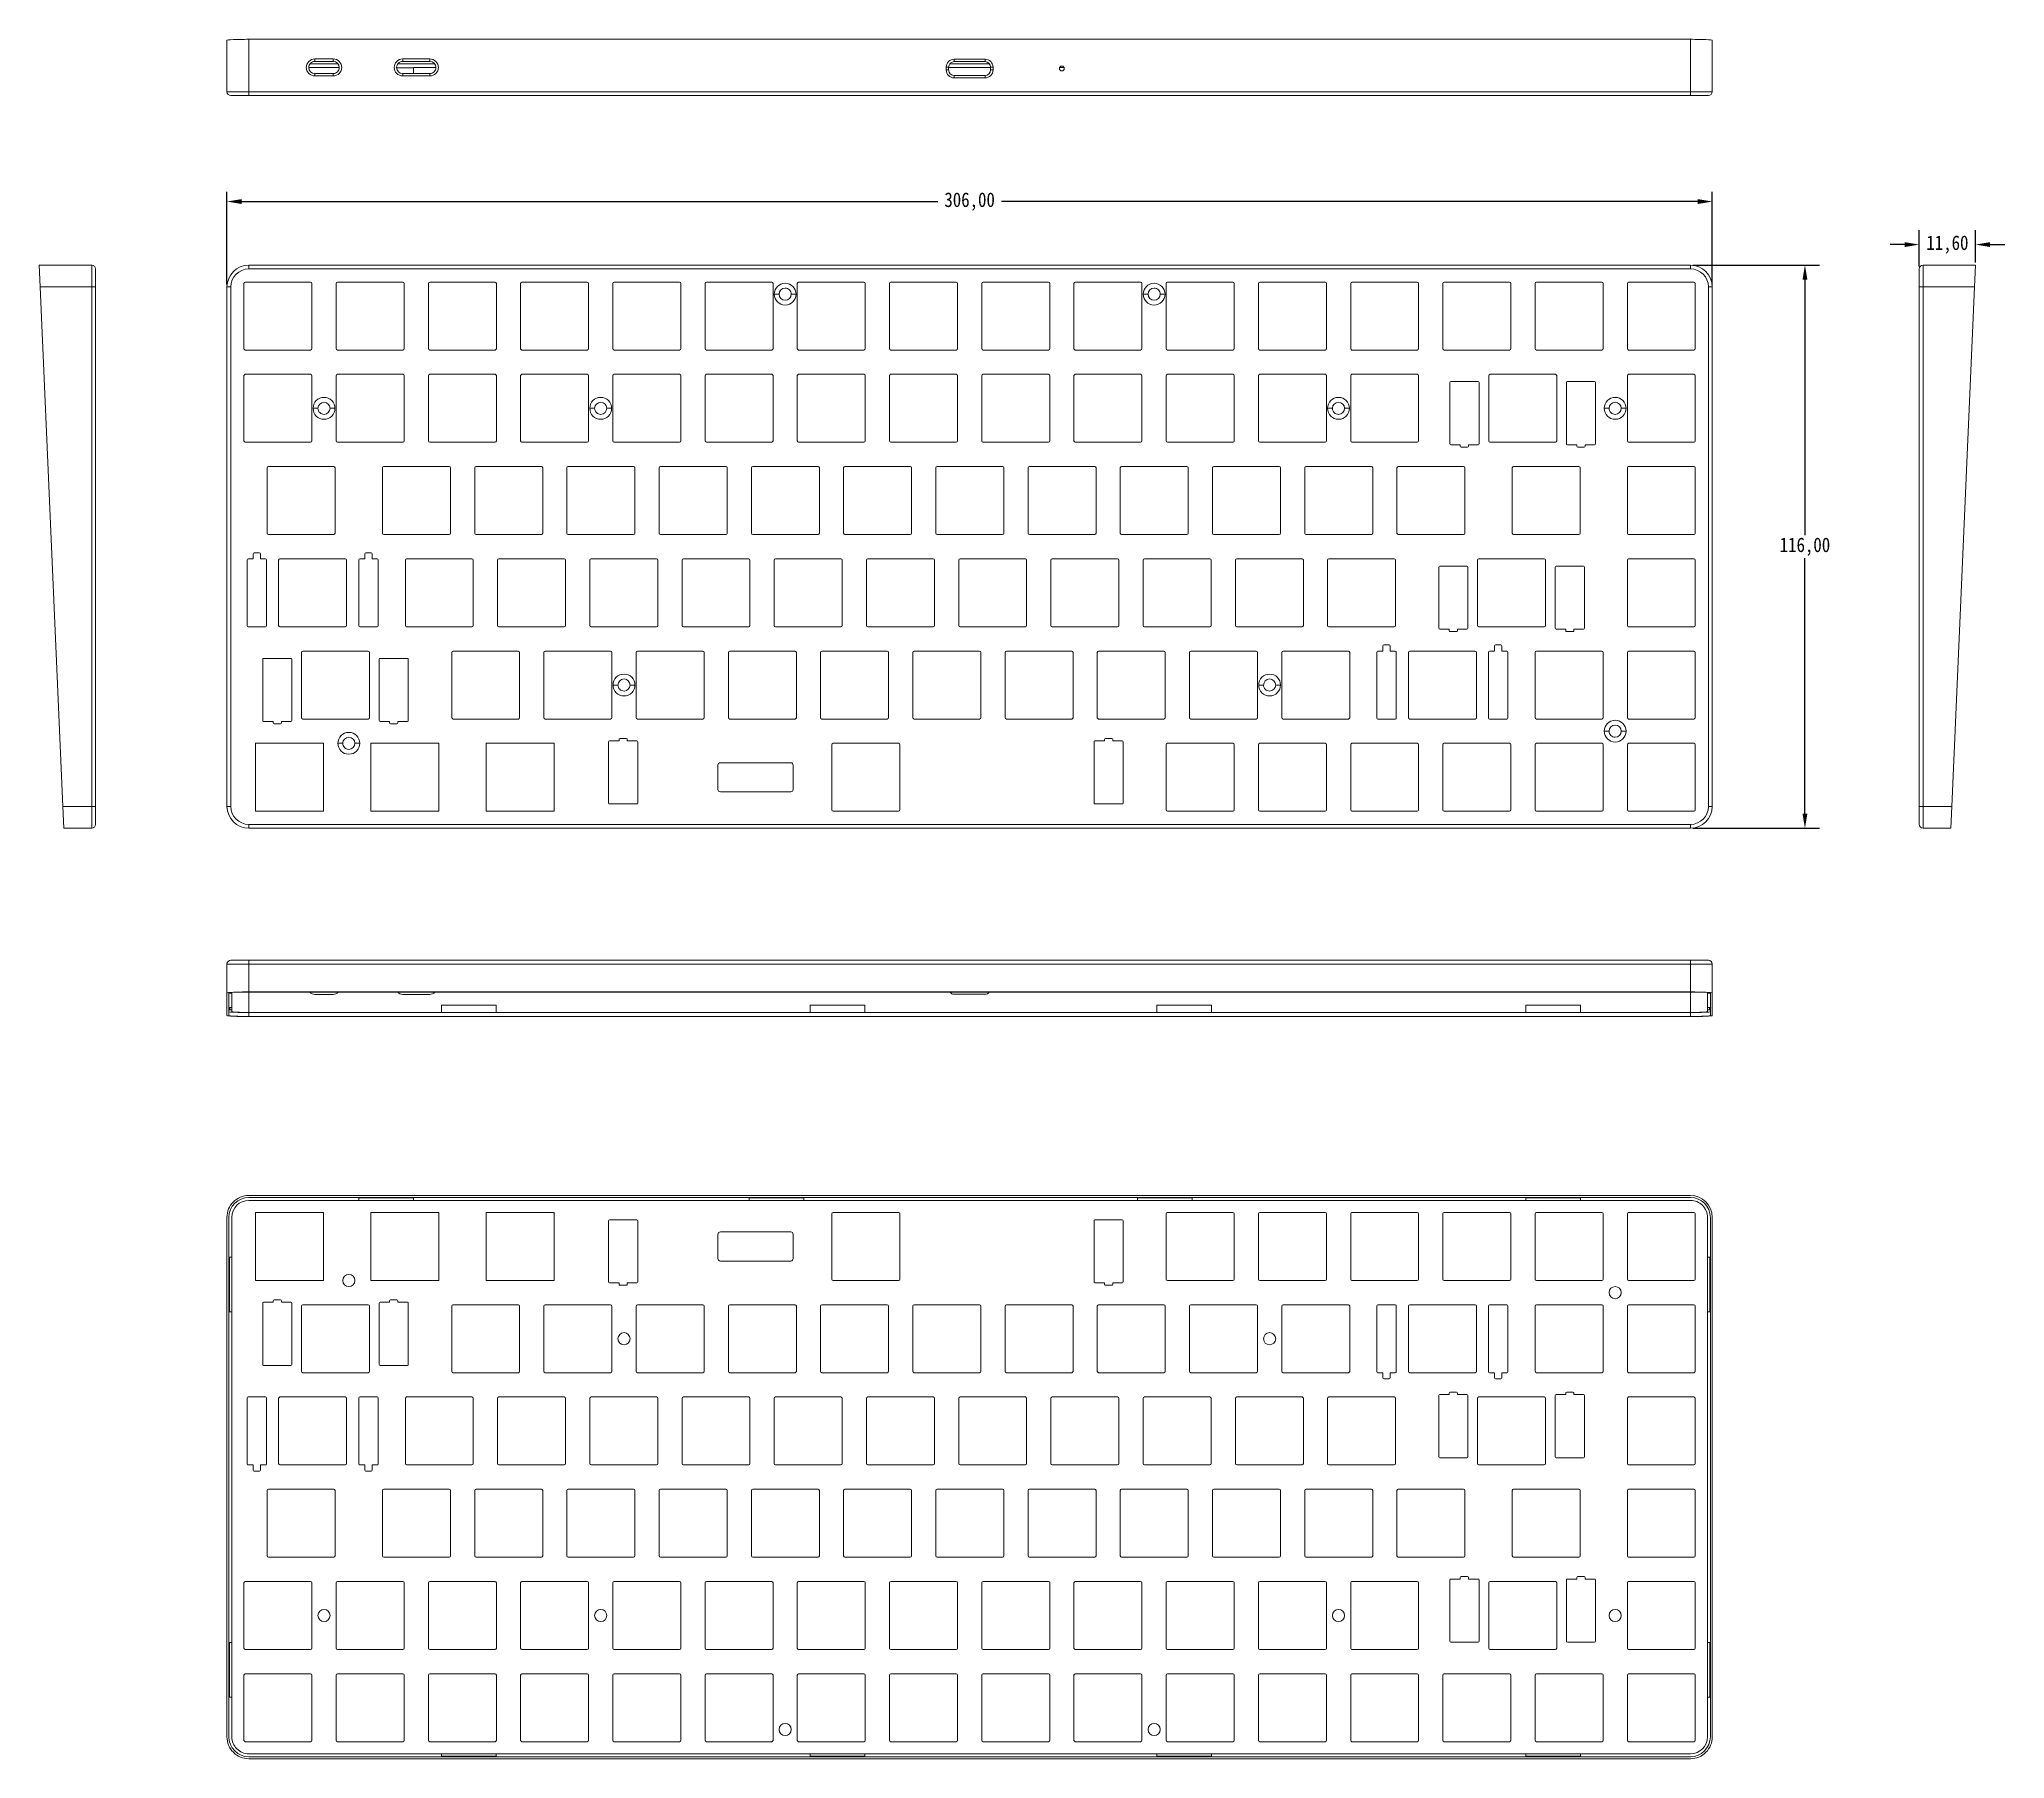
# Model space of a CAD drawing. Header units: millimetres. Extents: x 4517 to 4922, y 757 to 1111.
import ezdxf

# ---------------------------------------------------------------- set-up
doc = ezdxf.new("R2010")
doc.units = ezdxf.units.MM
doc.header["$LTSCALE"] = 30.734
doc.header["$PDMODE"] = 3
doc.header["$PDSIZE"] = 8
doc.layers.get('0').update_dxf_attribs({"linetype": 'CONTINUOUS'})
doc.layers.get('Defpoints').update_dxf_attribs({"linetype": 'CONTINUOUS'})
doc.layers.add('1', color=7, linetype='CONTINUOUS', true_color=0xffffff)
doc.styles.get("Standard").update_dxf_attribs({"font": 'txt', "width": 0.85})
doc.dimstyles.new('副本STANDARD', dxfattribs={"dimtxt": 1, "dimasz": 3, "dimexe": 2, "dimexo": 0.5, "dimtad": 0, "dimtih": 1, "dimtoh": 1, "dimzin": 0, "dimtxsty": 'Standard', "dimcen": 2, "dimadec": 0, "dimazin": 0, "dimtp": 0.01, "dimtm": 0.01, "dimtfac": 1, "dimtofl": 0, "dimtmove": 0, "dimatfit": 3, "dimfxl": 1, "dimtolj": 1, "dimtzin": 0, "dimarcsym": 0})

# ---------------------------------------------------------------- blocks, each defined once
blk = doc.blocks.new('*D75')
at = {"color": 0, "lineweight": -2, "transparency": 16777216}
for p, q in [((4555.67, 1060.94), (4555.67, 1080.02)), ((4558.67, 1078.02), (4702.1, 1078.02)), ((4858.67, 1078.02), (4715.25, 1078.02)), ((4861.67, 1060.94), (4861.67, 1080.02))]:
    blk.add_line(p, q, dxfattribs=at)
at = {"color": 0, "transparency": 16777216}
for points in [[(4558.67, 1078.52), (4558.67, 1077.52), (4555.67, 1078.02)], [(4858.67, 1078.52), (4858.67, 1077.52), (4861.67, 1078.02)]]:
    blk.add_solid(points, dxfattribs=at)
at = {"layer": 'Defpoints', "color": 0, "transparency": 16777216}
for p in [(4861.67, 1078.02), (4555.67, 1060.44), (4861.67, 1060.44)]:
    blk.add_point(p, dxfattribs=at)
at = {"color": 0, "transparency": 16777216, "insert": (4708.67, 1078.02), "char_height": 1, "attachment_point": 5}
blk.add_mtext('\\A1;{\\H3x;306,00}', dxfattribs=at)
blk = doc.blocks.new('*D76')
at = {"color": 0, "lineweight": -2, "transparency": 16777216}
for p, q in [((4857.67, 1064.94), (4883.76, 1064.94)), ((4880.76, 1061.94), (4880.76, 1009.31)), ((4880.76, 951.94), (4880.76, 1004.56)), ((4857.67, 948.94), (4883.76, 948.94))]:
    blk.add_line(p, q, dxfattribs=at)
at = {"color": 0, "transparency": 16777216}
for points in [[(4880.26, 1061.94), (4881.26, 1061.94), (4880.76, 1064.94)], [(4880.26, 951.94), (4881.26, 951.94), (4880.76, 948.94)]]:
    blk.add_solid(points, dxfattribs=at)
at = {"layer": 'Defpoints', "color": 0, "transparency": 16777216}
for p in [(4857.17, 1064.94), (4857.17, 948.94), (4880.76, 948.94)]:
    blk.add_point(p, dxfattribs=at)
at = {"color": 0, "transparency": 16777216, "insert": (4880.76, 1006.94), "char_height": 1, "attachment_point": 5}
blk.add_mtext('\\A1;{\\H3x;116,00}', dxfattribs=at)
blk = doc.blocks.new('*D77')
at = {"color": 0, "lineweight": -2, "transparency": 16777216}
for p, q in [((4901.31, 1069.16), (4898.31, 1069.16)), ((4904.31, 1064.64), (4904.31, 1072.16)), ((4915.91, 1065.44), (4915.91, 1072.16)), ((4918.91, 1069.16), (4921.91, 1069.16))]:
    blk.add_line(p, q, dxfattribs=at)
at = {"color": 0, "transparency": 16777216}
for points in [[(4901.31, 1069.66), (4901.31, 1068.66), (4904.31, 1069.16)], [(4918.91, 1069.66), (4918.91, 1068.66), (4915.91, 1069.16)]]:
    blk.add_solid(points, dxfattribs=at)
at = {"layer": 'Defpoints', "color": 0, "transparency": 16777216}
for p in [(4915.91, 1069.16), (4915.91, 1064.94), (4904.31, 1064.14)]:
    blk.add_point(p, dxfattribs=at)
at = {"color": 0, "transparency": 16777216, "insert": (4910.11, 1069.16), "char_height": 1, "attachment_point": 5}
blk.add_mtext('\\A1;{\\H3x;11,60}', dxfattribs=at)

msp = doc.modelspace()

# ---------------------------------------------------------------- linework, layer by layer
at = {"layer": '1', "color": 7, "linetype": 'Continuous', "lineweight": 18}
for p, q in [((4555.672, 1111.243), (4555.672, 1100.639)), ((4560.171, 1111.44), (4857.172, 1111.44)), ((4861.672, 1111.243), (4861.672, 1100.639)), ((4572.522, 1105.618), (4578.822, 1105.618)), ((4578.571, 1106.392), (4572.775, 1106.392)), ((4577.572, 1107.389), (4573.772, 1107.389)), ((4577.572, 1106.889), (4573.772, 1106.889)), ((4594.1, 1105.596), (4590.622, 1105.596)), ((4598.47, 1106.392), (4590.878, 1106.392)), ((4597.472, 1107.389), (4591.872, 1107.389)), ((4597.472, 1106.889), (4591.872, 1106.889)), ((4594.1, 1105.618), (4598.722, 1105.618)), ((4594.1, 1104.389), (4594.1, 1105.618)), ((4703.852, 1105.699), (4703.852, 1105.139)), ((4704.352, 1105.699), (4704.352, 1105.139)), ((4704.352, 1105.618), (4712.991, 1105.618)), ((4712.756, 1106.392), (4704.588, 1106.392)), ((4711.842, 1107.349), (4705.502, 1107.349)), ((4711.842, 1106.849), (4705.502, 1106.849)), ((4712.992, 1105.139), (4712.992, 1105.699)), ((4713.492, 1105.139), (4713.492, 1105.699)), ((4727.212, 1105.618), (4728.13, 1105.618)), ((4573.772, 1104.389), (4577.572, 1104.389)), ((4573.772, 1103.889), (4577.572, 1103.889)), ((4591.872, 1104.389), (4597.472, 1104.389)), ((4591.872, 1103.889), (4597.472, 1103.889)), ((4705.502, 1103.989), (4711.842, 1103.989)), ((4705.502, 1103.489), (4711.842, 1103.489)), ((4556.472, 1099.839), (4560.172, 1099.839)), ((4857.172, 1099.839), (4560.172, 1099.839)), ((4857.172, 1099.839), (4860.872, 1099.839)), ((4517.012, 1064.939), (4527.813, 1064.939)), ((4517.012, 1064.939), (4517.209, 1060.439)), ((4560.172, 1064.939), (4857.172, 1064.939)), ((4905.11, 1064.939), (4915.911, 1064.939)), ((4915.714, 1060.439), (4915.911, 1064.939)), ((4528.613, 1060.439), (4528.613, 1064.139)), ((4559.172, 1061.169), (4559.172, 1047.709)), ((4572.902, 1061.439), (4559.442, 1061.439)), ((4573.172, 1047.709), (4573.172, 1061.169)), ((4578.172, 1061.169), (4578.172, 1047.709)), ((4591.902, 1061.439), (4578.442, 1061.439)), ((4592.172, 1047.709), (4592.172, 1061.169)), ((4597.172, 1061.169), (4597.172, 1047.709)), ((4610.902, 1061.439), (4597.442, 1061.439)), ((4611.172, 1047.709), (4611.172, 1061.169)), ((4616.172, 1061.169), (4616.172, 1047.709)), ((4629.902, 1061.439), (4616.442, 1061.439)), ((4630.172, 1047.709), (4630.172, 1061.169)), ((4635.172, 1061.169), (4635.172, 1047.709)), ((4648.902, 1061.439), (4635.442, 1061.439)), ((4649.172, 1047.709), (4649.172, 1061.169)), ((4654.172, 1061.169), (4654.172, 1047.709)), ((4667.902, 1061.439), (4654.442, 1061.439)), ((4668.172, 1047.709), (4668.172, 1061.169)), ((4673.172, 1061.169), (4673.172, 1047.709)), ((4686.902, 1061.439), (4673.442, 1061.439)), ((4687.172, 1047.709), (4687.172, 1061.169)), ((4692.172, 1061.169), (4692.172, 1047.709)), ((4705.902, 1061.439), (4692.442, 1061.439)), ((4706.172, 1047.709), (4706.172, 1061.169)), ((4711.172, 1061.169), (4711.172, 1047.709)), ((4724.902, 1061.439), (4711.442, 1061.439)), ((4725.172, 1047.709), (4725.172, 1061.169)), ((4730.172, 1061.169), (4730.172, 1047.709)), ((4743.902, 1061.439), (4730.442, 1061.439)), ((4744.172, 1047.709), (4744.172, 1061.169)), ((4749.172, 1061.169), (4749.172, 1047.709)), ((4762.902, 1061.439), (4749.442, 1061.439)), ((4763.172, 1047.709), (4763.172, 1061.169)), ((4768.172, 1061.169), (4768.172, 1047.709)), ((4781.902, 1061.439), (4768.442, 1061.439)), ((4782.172, 1047.709), (4782.172, 1061.169)), ((4787.172, 1061.169), (4787.172, 1047.709)), ((4800.902, 1061.439), (4787.442, 1061.439)), ((4801.172, 1047.709), (4801.172, 1061.169)), ((4806.172, 1061.169), (4806.172, 1047.709)), ((4819.902, 1061.439), (4806.442, 1061.439)), ((4820.172, 1047.709), (4820.172, 1061.169)), ((4825.172, 1061.169), (4825.172, 1047.709)), ((4838.902, 1061.439), (4825.442, 1061.439)), ((4839.172, 1047.709), (4839.172, 1061.169)), ((4844.172, 1061.169), (4844.172, 1047.709)), ((4857.902, 1061.439), (4844.442, 1061.439)), ((4858.172, 1047.709), (4858.172, 1061.169)), ((4904.31, 1064.139), (4904.31, 1060.439)), ((4521.881, 953.44), (4517.209, 1060.439)), ((4528.613, 1060.439), (4528.613, 953.439)), ((4555.672, 953.439), (4555.672, 1060.439)), ((4861.672, 1060.439), (4861.672, 953.439)), ((4904.31, 953.439), (4904.31, 1060.439)), ((4915.714, 1060.439), (4911.042, 953.44)), ((4559.442, 1047.439), (4572.902, 1047.439)), ((4578.442, 1047.439), (4591.902, 1047.439)), ((4597.442, 1047.439), (4610.902, 1047.439)), ((4616.442, 1047.439), (4629.902, 1047.439)), ((4635.442, 1047.439), (4648.902, 1047.439)), ((4654.442, 1047.439), (4667.902, 1047.439)), ((4673.442, 1047.439), (4686.902, 1047.439)), ((4692.442, 1047.439), (4705.902, 1047.439)), ((4711.442, 1047.439), (4724.902, 1047.439)), ((4730.442, 1047.439), (4743.902, 1047.439)), ((4749.442, 1047.439), (4762.902, 1047.439)), ((4768.442, 1047.439), (4781.902, 1047.439)), ((4787.442, 1047.439), (4800.902, 1047.439)), ((4806.442, 1047.439), (4819.902, 1047.439)), ((4825.442, 1047.439), (4838.902, 1047.439)), ((4844.442, 1047.439), (4857.902, 1047.439)), ((4559.172, 1042.169), (4559.172, 1028.709)), ((4572.902, 1042.439), (4559.442, 1042.439)), ((4573.172, 1028.709), (4573.172, 1042.169)), ((4578.172, 1042.169), (4578.172, 1028.709)), ((4591.902, 1042.439), (4578.442, 1042.439)), ((4592.172, 1028.709), (4592.172, 1042.169)), ((4597.172, 1042.169), (4597.172, 1028.709)), ((4610.902, 1042.439), (4597.442, 1042.439)), ((4611.172, 1028.709), (4611.172, 1042.169)), ((4616.172, 1042.169), (4616.172, 1028.709)), ((4629.902, 1042.439), (4616.442, 1042.439)), ((4630.172, 1028.709), (4630.172, 1042.169)), ((4635.172, 1042.169), (4635.172, 1028.709)), ((4648.902, 1042.439), (4635.442, 1042.439)), ((4649.172, 1028.709), (4649.172, 1042.169)), ((4654.172, 1042.169), (4654.172, 1028.709)), ((4667.902, 1042.439), (4654.442, 1042.439)), ((4668.172, 1028.709), (4668.172, 1042.169)), ((4673.172, 1042.169), (4673.172, 1028.709)), ((4686.902, 1042.439), (4673.442, 1042.439)), ((4687.172, 1028.709), (4687.172, 1042.169)), ((4692.172, 1042.169), (4692.172, 1028.709)), ((4705.902, 1042.439), (4692.442, 1042.439)), ((4706.172, 1028.709), (4706.172, 1042.169)), ((4711.172, 1042.169), (4711.172, 1028.709)), ((4724.902, 1042.439), (4711.442, 1042.439)), ((4725.172, 1028.709), (4725.172, 1042.169)), ((4730.172, 1042.169), (4730.172, 1028.709)), ((4743.902, 1042.439), (4730.442, 1042.439)), ((4744.172, 1028.709), (4744.172, 1042.169)), ((4749.172, 1042.169), (4749.172, 1028.709)), ((4762.902, 1042.439), (4749.442, 1042.439)), ((4763.172, 1028.709), (4763.172, 1042.169)), ((4768.172, 1042.169), (4768.172, 1028.709)), ((4781.902, 1042.439), (4768.442, 1042.439)), ((4782.172, 1028.709), (4782.172, 1042.169)), ((4787.172, 1042.169), (4787.172, 1028.709)), ((4800.902, 1042.439), (4787.442, 1042.439)), ((4801.172, 1028.709), (4801.172, 1042.169)), ((4807.612, 1028.139), (4807.612, 1040.739)), ((4807.812, 1040.939), (4813.412, 1040.939)), ((4813.612, 1040.739), (4813.612, 1028.139)), ((4815.612, 1042.169), (4815.612, 1028.709)), ((4829.342, 1042.439), (4815.882, 1042.439)), ((4829.612, 1028.709), (4829.612, 1042.169)), ((4831.612, 1028.139), (4831.612, 1040.739)), ((4831.812, 1040.939), (4837.412, 1040.939)), ((4837.612, 1040.739), (4837.612, 1028.139)), ((4844.172, 1042.169), (4844.172, 1028.709)), ((4857.902, 1042.439), (4844.442, 1042.439)), ((4858.172, 1028.709), (4858.172, 1042.169)), ((4559.442, 1028.439), (4572.902, 1028.439)), ((4578.442, 1028.439), (4591.902, 1028.439)), ((4597.442, 1028.439), (4610.902, 1028.439)), ((4616.442, 1028.439), (4629.902, 1028.439)), ((4635.442, 1028.439), (4648.902, 1028.439)), ((4654.442, 1028.439), (4667.902, 1028.439)), ((4673.442, 1028.439), (4686.902, 1028.439)), ((4692.442, 1028.439), (4705.902, 1028.439)), ((4711.442, 1028.439), (4724.902, 1028.439)), ((4730.442, 1028.439), (4743.902, 1028.439)), ((4749.442, 1028.439), (4762.902, 1028.439)), ((4768.442, 1028.439), (4781.902, 1028.439)), ((4787.442, 1028.439), (4800.902, 1028.439)), ((4809.762, 1027.939), (4807.812, 1027.939)), ((4809.762, 1027.639), (4809.762, 1027.939)), ((4811.262, 1027.439), (4809.962, 1027.439)), ((4813.412, 1027.939), (4811.462, 1027.939)), ((4811.462, 1027.939), (4811.462, 1027.639)), ((4815.882, 1028.439), (4829.342, 1028.439)), ((4833.762, 1027.939), (4831.812, 1027.939)), ((4833.762, 1027.639), (4833.762, 1027.939)), ((4835.262, 1027.439), (4833.962, 1027.439)), ((4837.412, 1027.939), (4835.462, 1027.939)), ((4835.462, 1027.939), (4835.462, 1027.639)), ((4844.442, 1028.439), (4857.902, 1028.439)), ((4563.932, 1023.169), (4563.932, 1009.709)), ((4577.662, 1023.439), (4564.202, 1023.439)), ((4577.932, 1009.709), (4577.932, 1023.169)), ((4587.712, 1023.169), (4587.712, 1009.709)), ((4601.442, 1023.439), (4587.982, 1023.439)), ((4601.712, 1009.709), (4601.712, 1023.169)), ((4606.712, 1023.169), (4606.712, 1009.709)), ((4620.442, 1023.439), (4606.982, 1023.439)), ((4620.712, 1009.709), (4620.712, 1023.169)), ((4625.712, 1023.169), (4625.712, 1009.709)), ((4639.442, 1023.439), (4625.982, 1023.439)), ((4639.712, 1009.709), (4639.712, 1023.169)), ((4644.712, 1023.169), (4644.712, 1009.709)), ((4658.442, 1023.439), (4644.982, 1023.439)), ((4658.712, 1009.709), (4658.712, 1023.169)), ((4663.712, 1023.169), (4663.712, 1009.709)), ((4677.442, 1023.439), (4663.982, 1023.439)), ((4677.712, 1009.709), (4677.712, 1023.169)), ((4682.712, 1023.169), (4682.712, 1009.709)), ((4696.442, 1023.439), (4682.982, 1023.439)), ((4696.712, 1009.709), (4696.712, 1023.169)), ((4701.712, 1023.169), (4701.712, 1009.709)), ((4715.442, 1023.439), (4701.982, 1023.439)), ((4715.712, 1009.709), (4715.712, 1023.169)), ((4720.712, 1023.169), (4720.712, 1009.709)), ((4734.442, 1023.439), (4720.982, 1023.439)), ((4734.712, 1009.709), (4734.712, 1023.169)), ((4739.712, 1023.169), (4739.712, 1009.709)), ((4753.442, 1023.439), (4739.982, 1023.439)), ((4753.712, 1009.709), (4753.712, 1023.169)), ((4758.712, 1023.169), (4758.712, 1009.709)), ((4772.442, 1023.439), (4758.982, 1023.439)), ((4772.712, 1009.709), (4772.712, 1023.169)), ((4777.712, 1023.169), (4777.712, 1009.709)), ((4791.442, 1023.439), (4777.982, 1023.439)), ((4791.712, 1009.709), (4791.712, 1023.169)), ((4796.712, 1023.169), (4796.712, 1009.709)), ((4810.442, 1023.439), (4796.982, 1023.439)), ((4810.712, 1009.709), (4810.712, 1023.169)), ((4820.472, 1023.169), (4820.472, 1009.709)), ((4834.202, 1023.439), (4820.742, 1023.439)), ((4834.472, 1009.709), (4834.472, 1023.169)), ((4844.172, 1023.169), (4844.172, 1009.709)), ((4857.902, 1023.439), (4844.442, 1023.439)), ((4858.172, 1009.709), (4858.172, 1023.169)), ((4564.202, 1009.439), (4577.662, 1009.439)), ((4587.982, 1009.439), (4601.442, 1009.439)), ((4606.982, 1009.439), (4620.442, 1009.439)), ((4625.982, 1009.439), (4639.442, 1009.439)), ((4644.982, 1009.439), (4658.442, 1009.439)), ((4663.982, 1009.439), (4677.442, 1009.439)), ((4682.982, 1009.439), (4696.442, 1009.439)), ((4701.982, 1009.439), (4715.442, 1009.439)), ((4720.982, 1009.439), (4734.442, 1009.439)), ((4739.982, 1009.439), (4753.442, 1009.439)), ((4758.982, 1009.439), (4772.442, 1009.439)), ((4777.982, 1009.439), (4791.442, 1009.439)), ((4796.982, 1009.439), (4810.442, 1009.439)), ((4820.742, 1009.439), (4834.202, 1009.439)), ((4844.442, 1009.439), (4857.902, 1009.439)), ((4559.822, 990.639), (4559.822, 1004.239)), ((4560.022, 1004.439), (4561.072, 1004.439)), ((4561.072, 1004.439), (4561.072, 1005.489)), ((4561.272, 1005.689), (4562.372, 1005.689)), ((4562.572, 1005.489), (4562.572, 1004.439)), ((4562.572, 1004.439), (4563.622, 1004.439)), ((4563.822, 1004.239), (4563.822, 990.639)), ((4566.322, 990.709), (4566.322, 1004.169)), ((4566.592, 1004.439), (4580.052, 1004.439)), ((4580.322, 1004.169), (4580.322, 990.709)), ((4582.822, 990.639), (4582.822, 1004.239)), ((4583.022, 1004.439), (4584.072, 1004.439)), ((4584.072, 1004.439), (4584.072, 1005.489)), ((4584.272, 1005.689), (4585.372, 1005.689)), ((4585.572, 1005.489), (4585.572, 1004.439)), ((4585.572, 1004.439), (4586.622, 1004.439)), ((4586.822, 1004.239), (4586.822, 990.639)), ((4592.422, 990.709), (4592.422, 1004.169)), ((4592.692, 1004.439), (4606.152, 1004.439)), ((4606.422, 1004.169), (4606.422, 990.709)), ((4611.422, 990.709), (4611.422, 1004.169)), ((4611.692, 1004.439), (4625.152, 1004.439)), ((4625.422, 1004.169), (4625.422, 990.709)), ((4630.422, 990.709), (4630.422, 1004.169)), ((4630.692, 1004.439), (4644.152, 1004.439)), ((4644.422, 1004.169), (4644.422, 990.709)), ((4649.422, 990.709), (4649.422, 1004.169)), ((4649.692, 1004.439), (4663.152, 1004.439)), ((4663.422, 1004.169), (4663.422, 990.709)), ((4668.422, 990.709), (4668.422, 1004.169)), ((4668.692, 1004.439), (4682.152, 1004.439)), ((4682.422, 1004.169), (4682.422, 990.709)), ((4687.422, 990.709), (4687.422, 1004.169)), ((4687.692, 1004.439), (4701.152, 1004.439)), ((4701.422, 1004.169), (4701.422, 990.709)), ((4706.422, 990.709), (4706.422, 1004.169)), ((4706.692, 1004.439), (4720.152, 1004.439)), ((4720.422, 1004.169), (4720.422, 990.709)), ((4725.422, 990.709), (4725.422, 1004.169)), ((4725.692, 1004.439), (4739.152, 1004.439)), ((4739.422, 1004.169), (4739.422, 990.709)), ((4744.422, 990.709), (4744.422, 1004.169)), ((4744.692, 1004.439), (4758.152, 1004.439)), ((4758.422, 1004.169), (4758.422, 990.709)), ((4763.422, 990.709), (4763.422, 1004.169)), ((4763.692, 1004.439), (4777.152, 1004.439)), ((4777.422, 1004.169), (4777.422, 990.709)), ((4782.422, 990.709), (4782.422, 1004.169)), ((4782.692, 1004.439), (4796.152, 1004.439)), ((4796.422, 1004.169), (4796.422, 990.709)), ((4813.322, 990.709), (4813.322, 1004.169)), ((4813.592, 1004.439), (4827.052, 1004.439)), ((4827.322, 1004.169), (4827.322, 990.709)), ((4844.172, 990.709), (4844.172, 1004.169)), ((4844.442, 1004.439), (4857.902, 1004.439)), ((4858.172, 1004.169), (4858.172, 990.709)), ((4805.322, 990.139), (4805.322, 1002.739)), ((4805.522, 1002.939), (4811.122, 1002.939)), ((4811.322, 1002.739), (4811.322, 990.139)), ((4829.322, 990.139), (4829.322, 1002.739)), ((4829.522, 1002.939), (4835.122, 1002.939)), ((4835.322, 1002.739), (4835.322, 990.139)), ((4563.622, 990.439), (4560.022, 990.439)), ((4580.052, 990.439), (4566.592, 990.439)), ((4586.622, 990.439), (4583.022, 990.439)), ((4606.152, 990.439), (4592.692, 990.439)), ((4625.152, 990.439), (4611.692, 990.439)), ((4644.152, 990.439), (4630.692, 990.439)), ((4663.152, 990.439), (4649.692, 990.439)), ((4682.152, 990.439), (4668.692, 990.439)), ((4701.152, 990.439), (4687.692, 990.439)), ((4720.152, 990.439), (4706.692, 990.439)), ((4739.152, 990.439), (4725.692, 990.439)), ((4758.152, 990.439), (4744.692, 990.439)), ((4777.152, 990.439), (4763.692, 990.439)), ((4796.152, 990.439), (4782.692, 990.439)), ((4807.472, 989.939), (4805.522, 989.939)), ((4807.472, 989.639), (4807.472, 989.939)), ((4808.972, 989.439), (4807.672, 989.439)), ((4811.122, 989.939), (4809.172, 989.939)), ((4809.172, 989.939), (4809.172, 989.639)), ((4827.052, 990.439), (4813.592, 990.439)), ((4831.472, 989.939), (4829.522, 989.939)), ((4831.472, 989.639), (4831.472, 989.939)), ((4832.972, 989.439), (4831.672, 989.439)), ((4833.172, 989.939), (4833.172, 989.639)), ((4835.122, 989.939), (4833.172, 989.939)), ((4857.902, 990.439), (4844.442, 990.439)), ((4563.232, 983.939), (4568.832, 983.939)), ((4571.032, 971.709), (4571.032, 985.169)), ((4571.302, 985.439), (4584.762, 985.439)), ((4585.032, 985.169), (4585.032, 971.709)), ((4587.232, 983.939), (4592.832, 983.939)), ((4601.972, 971.709), (4601.972, 985.169)), ((4602.242, 985.439), (4615.702, 985.439)), ((4615.972, 985.169), (4615.972, 971.709)), ((4620.972, 971.709), (4620.972, 985.169)), ((4621.242, 985.439), (4634.702, 985.439)), ((4634.972, 985.169), (4634.972, 971.709)), ((4639.972, 971.709), (4639.972, 985.169)), ((4640.242, 985.439), (4653.702, 985.439)), ((4653.972, 985.169), (4653.972, 971.709)), ((4658.972, 971.709), (4658.972, 985.169)), ((4659.242, 985.439), (4672.702, 985.439)), ((4672.972, 985.169), (4672.972, 971.709)), ((4677.972, 971.709), (4677.972, 985.169)), ((4678.242, 985.439), (4691.702, 985.439)), ((4691.972, 985.169), (4691.972, 971.709)), ((4696.972, 971.709), (4696.972, 985.169)), ((4697.242, 985.439), (4710.702, 985.439)), ((4710.972, 985.169), (4710.972, 971.709)), ((4715.972, 971.709), (4715.972, 985.169)), ((4716.242, 985.439), (4729.702, 985.439)), ((4729.972, 985.169), (4729.972, 971.709)), ((4734.972, 971.709), (4734.972, 985.169)), ((4735.242, 985.439), (4748.702, 985.439)), ((4748.972, 985.169), (4748.972, 971.709)), ((4753.972, 971.709), (4753.972, 985.169)), ((4754.242, 985.439), (4767.702, 985.439)), ((4767.972, 985.169), (4767.972, 971.709)), ((4772.972, 971.709), (4772.972, 985.169)), ((4773.242, 985.439), (4786.702, 985.439)), ((4786.972, 985.169), (4786.972, 971.709)), ((4792.572, 971.639), (4792.572, 985.239)), ((4792.772, 985.439), (4793.822, 985.439)), ((4793.822, 985.439), (4793.822, 986.489)), ((4794.022, 986.689), (4795.122, 986.689)), ((4795.322, 986.489), (4795.322, 985.439)), ((4795.322, 985.439), (4796.372, 985.439)), ((4796.572, 985.239), (4796.572, 971.639)), ((4799.072, 971.709), (4799.072, 985.169)), ((4799.342, 985.439), (4812.802, 985.439)), ((4813.072, 985.169), (4813.072, 971.709)), ((4815.572, 971.639), (4815.572, 985.239)), ((4815.772, 985.439), (4816.822, 985.439)), ((4816.822, 985.439), (4816.822, 986.489)), ((4817.022, 986.689), (4818.122, 986.689)), ((4818.322, 986.489), (4818.322, 985.439)), ((4818.322, 985.439), (4819.372, 985.439)), ((4819.572, 985.239), (4819.572, 971.639)), ((4825.172, 971.709), (4825.172, 985.169)), ((4825.442, 985.439), (4838.902, 985.439)), ((4839.172, 985.169), (4839.172, 971.709)), ((4844.172, 971.709), (4844.172, 985.169)), ((4844.442, 985.439), (4857.902, 985.439)), ((4858.172, 985.169), (4858.172, 971.709)), ((4563.032, 971.139), (4563.032, 983.739)), ((4569.032, 983.739), (4569.032, 971.139)), ((4587.032, 971.139), (4587.032, 983.739)), ((4593.032, 983.739), (4593.032, 971.139)), ((4565.182, 970.939), (4563.232, 970.939)), ((4565.182, 970.639), (4565.182, 970.939)), ((4566.682, 970.439), (4565.382, 970.439)), ((4568.832, 970.939), (4566.882, 970.939)), ((4566.882, 970.939), (4566.882, 970.639)), ((4584.762, 971.439), (4571.302, 971.439)), ((4589.182, 970.939), (4587.232, 970.939)), ((4589.182, 970.639), (4589.182, 970.939)), ((4590.682, 970.439), (4589.382, 970.439)), ((4592.832, 970.939), (4590.882, 970.939)), ((4590.882, 970.939), (4590.882, 970.639)), ((4615.702, 971.439), (4602.242, 971.439)), ((4634.702, 971.439), (4621.242, 971.439)), ((4653.702, 971.439), (4640.242, 971.439)), ((4672.702, 971.439), (4659.242, 971.439)), ((4691.702, 971.439), (4678.242, 971.439)), ((4710.702, 971.439), (4697.242, 971.439)), ((4729.702, 971.439), (4716.242, 971.439)), ((4748.702, 971.439), (4735.242, 971.439)), ((4767.702, 971.439), (4754.242, 971.439)), ((4786.702, 971.439), (4773.242, 971.439)), ((4796.372, 971.439), (4792.772, 971.439)), ((4812.802, 971.439), (4799.342, 971.439)), ((4819.372, 971.439), (4815.772, 971.439)), ((4838.902, 971.439), (4825.442, 971.439)), ((4857.902, 971.439), (4844.442, 971.439)), ((4561.547, 952.439), (4561.547, 966.439)), ((4561.547, 966.439), (4575.547, 966.439)), ((4575.547, 966.439), (4575.547, 952.439)), ((4585.297, 966.439), (4599.297, 966.439)), ((4585.297, 952.439), (4585.297, 966.439)), ((4599.297, 966.439), (4599.297, 952.439)), ((4609.047, 952.439), (4609.047, 966.439)), ((4609.047, 966.439), (4623.047, 966.439)), ((4623.047, 966.439), (4623.047, 952.439)), ((4634.297, 954.139), (4634.297, 966.739)), ((4634.497, 966.939), (4636.447, 966.939)), ((4636.447, 966.939), (4636.447, 967.239)), ((4636.647, 967.439), (4637.947, 967.439)), ((4638.147, 967.239), (4638.147, 966.939)), ((4638.147, 966.939), (4640.097, 966.939)), ((4640.297, 966.739), (4640.297, 954.139)), ((4680.297, 952.709), (4680.297, 966.169)), ((4680.567, 966.439), (4694.027, 966.439)), ((4694.297, 966.169), (4694.297, 952.709)), ((4734.297, 954.139), (4734.297, 966.739)), ((4734.497, 966.939), (4736.447, 966.939)), ((4736.447, 966.939), (4736.447, 967.239)), ((4736.647, 967.439), (4737.947, 967.439)), ((4738.147, 967.239), (4738.147, 966.939)), ((4738.147, 966.939), (4740.097, 966.939)), ((4740.297, 966.739), (4740.297, 954.139)), ((4749.172, 952.709), (4749.172, 966.169)), ((4749.442, 966.439), (4762.902, 966.439)), ((4763.172, 966.169), (4763.172, 952.709)), ((4768.172, 952.709), (4768.172, 966.169)), ((4768.442, 966.439), (4781.902, 966.439)), ((4782.172, 966.169), (4782.172, 952.709)), ((4787.172, 952.709), (4787.172, 966.169)), ((4787.442, 966.439), (4800.902, 966.439)), ((4801.172, 966.169), (4801.172, 952.709)), ((4806.172, 952.709), (4806.172, 966.169)), ((4806.442, 966.439), (4819.902, 966.439)), ((4820.172, 966.169), (4820.172, 952.709)), ((4825.172, 952.709), (4825.172, 966.169)), ((4825.442, 966.439), (4838.902, 966.439)), ((4839.172, 966.169), (4839.172, 952.709)), ((4844.172, 952.709), (4844.172, 966.169)), ((4844.442, 966.439), (4857.902, 966.439)), ((4858.172, 966.169), (4858.172, 952.709)), ((4656.822, 956.939), (4656.822, 961.939)), ((4657.322, 962.439), (4671.822, 962.439)), ((4672.322, 961.939), (4672.322, 956.939)), ((4671.822, 956.439), (4657.322, 956.439)), ((4521.881, 953.44), (4522.077, 948.939)), ((4528.613, 949.739), (4528.613, 953.439)), ((4575.547, 952.439), (4561.547, 952.439)), ((4599.297, 952.439), (4585.297, 952.439)), ((4623.047, 952.439), (4609.047, 952.439)), ((4640.097, 953.939), (4634.497, 953.939)), ((4694.027, 952.439), (4680.567, 952.439)), ((4740.097, 953.939), (4734.497, 953.939)), ((4762.902, 952.439), (4749.442, 952.439)), ((4781.902, 952.439), (4768.442, 952.439)), ((4800.902, 952.439), (4787.442, 952.439)), ((4819.902, 952.439), (4806.442, 952.439)), ((4838.902, 952.439), (4825.442, 952.439)), ((4857.902, 952.439), (4844.442, 952.439)), ((4904.31, 953.439), (4904.31, 949.739)), ((4910.846, 948.939), (4911.042, 953.44)), ((4522.077, 948.939), (4527.813, 948.939)), ((4857.172, 948.939), (4560.172, 948.939)), ((4910.846, 948.939), (4905.11, 948.939)), ((4555.672, 915.027), (4555.672, 920.959)), ((4560.172, 921.759), (4556.472, 921.759)), ((4560.172, 921.759), (4857.172, 921.759)), ((4860.872, 921.759), (4857.172, 921.759)), ((4861.672, 915.027), (4861.672, 920.959)), ((4556.203, 915.072), (4556.172, 914.98)), ((4556.672, 915.121), (4556.672, 914.98)), ((4857.173, 915.224), (4560.171, 915.224)), ((4857.173, 915.206), (4560.171, 915.206)), ((4860.672, 915.121), (4860.672, 914.98)), ((4861.141, 915.072), (4861.172, 914.98)), ((4555.672, 915.027), (4555.672, 910.356)), ((4556.072, 910.356), (4556.072, 915.027)), ((4556.072, 915.027), (4556.072, 915.027)), ((4556.172, 915.067), (4556.172, 914.98)), ((4556.172, 914.98), (4556.672, 914.98)), ((4556.672, 912.005), (4556.172, 912.005)), ((4556.172, 912.005), (4556.172, 911.513)), ((4556.335, 912.005), (4556.172, 911.513)), ((4556.172, 911.513), (4556.672, 911.513)), ((4556.672, 912.005), (4556.672, 914.98)), ((4556.672, 912.005), (4556.672, 911.513)), ((4556.672, 911.156), (4556.672, 911.513)), ((4573.772, 914.709), (4577.572, 914.709)), ((4591.872, 914.709), (4597.472, 914.709)), ((4599.844, 912.504), (4611.1, 912.504)), ((4599.844, 912.504), (4599.844, 911.004)), ((4611.1, 912.504), (4611.1, 911.004)), ((4675.844, 912.504), (4687.1, 912.504)), ((4675.844, 912.504), (4675.844, 911.004)), ((4687.1, 912.504), (4687.1, 911.004)), ((4705.502, 914.749), (4711.842, 914.749)), ((4747.244, 912.504), (4758.5, 912.504)), ((4747.244, 912.504), (4747.244, 911.004)), ((4758.5, 912.504), (4758.5, 911.004)), ((4823.244, 912.504), (4834.5, 912.504)), ((4823.244, 912.504), (4823.244, 911.004)), ((4834.5, 912.504), (4834.5, 911.004)), ((4860.672, 914.98), (4860.672, 912.005)), ((4860.672, 914.98), (4861.172, 914.98)), ((4860.672, 912.005), (4860.672, 911.513)), ((4861.172, 912.005), (4860.672, 912.005)), ((4860.672, 911.513), (4860.672, 911.156)), ((4860.672, 911.513), (4861.172, 911.513)), ((4861.008, 912.005), (4861.172, 911.513)), ((4861.172, 914.98), (4861.172, 915.067)), ((4861.172, 911.513), (4861.172, 912.005)), ((4861.272, 915.027), (4861.272, 910.356)), ((4861.672, 910.356), (4861.672, 915.027)), ((4599.844, 911.004), (4560.171, 911.004)), ((4560.171, 910.977), (4857.172, 910.977)), ((4560.171, 910.177), (4857.173, 910.177)), ((4560.171, 910.159), (4857.172, 910.159)), ((4599.844, 911.004), (4599.844, 910.982)), ((4599.844, 910.982), (4611.1, 910.982)), ((4675.844, 911.004), (4611.1, 911.004)), ((4611.1, 910.982), (4611.1, 911.004)), ((4675.844, 911.004), (4675.844, 910.982)), ((4675.844, 910.982), (4687.1, 910.982)), ((4747.244, 911.004), (4687.1, 911.004)), ((4687.1, 910.982), (4687.1, 911.004)), ((4747.244, 911.004), (4747.244, 910.982)), ((4747.244, 910.982), (4758.5, 910.982)), ((4823.244, 911.004), (4758.5, 911.004)), ((4758.5, 910.982), (4758.5, 911.004)), ((4823.244, 911.004), (4823.244, 910.982)), ((4823.244, 910.982), (4834.5, 910.982)), ((4857.172, 911.004), (4834.5, 911.004)), ((4834.5, 910.982), (4834.5, 911.004)), ((4857.173, 873.298), (4560.171, 873.298)), ((4857.173, 872.898), (4560.171, 872.898)), ((4560.171, 872.298), (4582.844, 872.298)), ((4582.844, 872.298), (4582.844, 872.798)), ((4594.1, 872.798), (4582.844, 872.798)), ((4594.1, 872.298), (4582.844, 872.298)), ((4594.1, 872.298), (4594.1, 872.798)), ((4594.1, 872.298), (4663.244, 872.298)), ((4663.244, 872.298), (4663.244, 872.798)), ((4674.5, 872.798), (4663.244, 872.798)), ((4674.5, 872.298), (4663.244, 872.298)), ((4674.5, 872.298), (4674.5, 872.798)), ((4674.5, 872.298), (4743.244, 872.298)), ((4743.244, 872.298), (4743.244, 872.798)), ((4754.5, 872.798), (4743.244, 872.798)), ((4754.5, 872.298), (4743.244, 872.298)), ((4754.5, 872.298), (4754.5, 872.798)), ((4754.5, 872.298), (4823.244, 872.298)), ((4823.244, 872.298), (4823.244, 872.798)), ((4834.5, 872.798), (4823.244, 872.798)), ((4834.5, 872.298), (4823.244, 872.298)), ((4834.5, 872.298), (4834.5, 872.798)), ((4834.5, 872.298), (4857.172, 872.298)), ((4555.672, 868.797), (4555.672, 761.798)), ((4556.072, 761.798), (4556.072, 868.797)), ((4556.672, 860.626), (4556.672, 868.797)), ((4575.547, 869.798), (4561.547, 869.798)), ((4561.547, 869.798), (4561.547, 855.798)), ((4575.547, 855.798), (4575.547, 869.798)), ((4585.297, 869.798), (4585.297, 855.798)), ((4599.297, 869.798), (4585.297, 869.798)), ((4599.297, 855.798), (4599.297, 869.798)), ((4623.047, 869.798), (4609.047, 869.798)), ((4609.047, 869.798), (4609.047, 855.798)), ((4623.047, 855.798), (4623.047, 869.798)), ((4634.297, 868.098), (4634.297, 855.498)), ((4640.097, 868.298), (4634.497, 868.298)), ((4640.297, 855.498), (4640.297, 868.098)), ((4680.297, 869.528), (4680.297, 856.068)), ((4694.027, 869.798), (4680.567, 869.798)), ((4694.297, 856.068), (4694.297, 869.528)), ((4734.297, 868.098), (4734.297, 855.498)), ((4740.097, 868.298), (4734.497, 868.298)), ((4740.297, 855.498), (4740.297, 868.098)), ((4749.172, 869.528), (4749.172, 856.068)), ((4762.902, 869.798), (4749.442, 869.798)), ((4763.172, 856.068), (4763.172, 869.528)), ((4768.172, 869.528), (4768.172, 856.068)), ((4781.902, 869.798), (4768.442, 869.798)), ((4782.172, 856.068), (4782.172, 869.528)), ((4787.172, 869.528), (4787.172, 856.068)), ((4800.902, 869.798), (4787.442, 869.798)), ((4801.172, 856.068), (4801.172, 869.528)), ((4806.172, 869.528), (4806.172, 856.068)), ((4819.902, 869.798), (4806.442, 869.798)), ((4820.172, 856.068), (4820.172, 869.528)), ((4825.172, 869.528), (4825.172, 856.068)), ((4838.902, 869.798), (4825.442, 869.798)), ((4839.172, 856.068), (4839.172, 869.528)), ((4844.172, 869.528), (4844.172, 856.068)), ((4857.902, 869.798), (4844.442, 869.798)), ((4858.172, 856.068), (4858.172, 869.528)), ((4860.672, 868.797), (4860.672, 860.626)), ((4861.272, 868.797), (4861.272, 761.798)), ((4861.672, 761.798), (4861.672, 868.797)), ((4656.822, 865.298), (4656.822, 860.298)), ((4671.822, 865.798), (4657.322, 865.798)), ((4672.322, 860.298), (4672.322, 865.298)), ((4556.672, 860.626), (4556.172, 860.626)), ((4556.172, 860.626), (4556.172, 849.37)), ((4556.672, 849.37), (4556.672, 860.626)), ((4657.322, 859.798), (4671.822, 859.798)), ((4860.672, 860.626), (4861.172, 860.626)), ((4860.672, 860.626), (4860.672, 849.37)), ((4861.172, 849.37), (4861.172, 860.626)), ((4561.547, 855.798), (4575.547, 855.798)), ((4585.297, 855.798), (4599.297, 855.798)), ((4609.047, 855.798), (4623.047, 855.798)), ((4634.497, 855.298), (4636.447, 855.298)), ((4636.447, 855.298), (4636.447, 854.998)), ((4636.647, 854.798), (4637.947, 854.798)), ((4638.147, 855.298), (4640.097, 855.298)), ((4638.147, 854.998), (4638.147, 855.298)), ((4680.567, 855.798), (4694.027, 855.798)), ((4734.497, 855.298), (4736.447, 855.298)), ((4736.447, 855.298), (4736.447, 854.998)), ((4736.647, 854.798), (4737.947, 854.798)), ((4738.147, 855.298), (4740.097, 855.298)), ((4738.147, 854.998), (4738.147, 855.298)), ((4749.442, 855.798), (4762.902, 855.798)), ((4768.442, 855.798), (4781.902, 855.798)), ((4787.442, 855.798), (4800.902, 855.798)), ((4806.442, 855.798), (4819.902, 855.798)), ((4825.442, 855.798), (4838.902, 855.798)), ((4844.442, 855.798), (4857.902, 855.798)), ((4563.032, 851.098), (4563.032, 838.498)), ((4565.182, 851.298), (4563.232, 851.298)), ((4565.182, 851.598), (4565.182, 851.298)), ((4566.682, 851.798), (4565.382, 851.798)), ((4566.882, 851.298), (4566.882, 851.598)), ((4568.832, 851.298), (4566.882, 851.298)), ((4569.032, 838.498), (4569.032, 851.098)), ((4571.032, 850.528), (4571.032, 837.068)), ((4584.762, 850.798), (4571.302, 850.798)), ((4585.032, 837.068), (4585.032, 850.528)), ((4587.032, 851.098), (4587.032, 838.498)), ((4589.182, 851.298), (4587.232, 851.298)), ((4589.182, 851.598), (4589.182, 851.298)), ((4590.682, 851.798), (4589.382, 851.798)), ((4590.882, 851.298), (4590.882, 851.598)), ((4592.832, 851.298), (4590.882, 851.298)), ((4593.032, 838.498), (4593.032, 851.098)), ((4601.972, 850.528), (4601.972, 837.068)), ((4615.702, 850.798), (4602.242, 850.798)), ((4615.972, 837.068), (4615.972, 850.528)), ((4620.972, 850.528), (4620.972, 837.068)), ((4634.702, 850.798), (4621.242, 850.798)), ((4634.972, 837.068), (4634.972, 850.528)), ((4639.972, 850.528), (4639.972, 837.068)), ((4653.702, 850.798), (4640.242, 850.798)), ((4653.972, 837.068), (4653.972, 850.528)), ((4658.972, 850.528), (4658.972, 837.068)), ((4672.702, 850.798), (4659.242, 850.798)), ((4672.972, 837.068), (4672.972, 850.528)), ((4677.972, 850.528), (4677.972, 837.068)), ((4691.702, 850.798), (4678.242, 850.798)), ((4691.972, 837.068), (4691.972, 850.528)), ((4696.972, 850.528), (4696.972, 837.068)), ((4710.702, 850.798), (4697.242, 850.798)), ((4710.972, 837.068), (4710.972, 850.528)), ((4715.972, 850.528), (4715.972, 837.068)), ((4729.702, 850.798), (4716.242, 850.798)), ((4729.972, 837.068), (4729.972, 850.528)), ((4734.972, 850.528), (4734.972, 837.068)), ((4748.702, 850.798), (4735.242, 850.798)), ((4748.972, 837.068), (4748.972, 850.528)), ((4753.972, 850.528), (4753.972, 837.068)), ((4767.702, 850.798), (4754.242, 850.798)), ((4767.972, 837.068), (4767.972, 850.528)), ((4772.972, 850.528), (4772.972, 837.068)), ((4786.702, 850.798), (4773.242, 850.798)), ((4786.972, 837.068), (4786.972, 850.528)), ((4792.572, 850.598), (4792.572, 836.998)), ((4796.372, 850.798), (4792.772, 850.798)), ((4796.572, 836.998), (4796.572, 850.598)), ((4799.072, 850.528), (4799.072, 837.068)), ((4812.802, 850.798), (4799.342, 850.798)), ((4813.072, 837.068), (4813.072, 850.528)), ((4815.572, 850.598), (4815.572, 836.998)), ((4819.372, 850.798), (4815.772, 850.798)), ((4819.572, 836.998), (4819.572, 850.598)), ((4825.172, 850.528), (4825.172, 837.068)), ((4838.902, 850.798), (4825.442, 850.798)), ((4839.172, 837.068), (4839.172, 850.528)), ((4844.172, 850.528), (4844.172, 837.068)), ((4857.902, 850.798), (4844.442, 850.798)), ((4858.172, 837.068), (4858.172, 850.528)), ((4556.172, 849.37), (4556.672, 849.37)), ((4556.672, 781.226), (4556.672, 849.37)), ((4860.672, 849.37), (4860.672, 781.226)), ((4860.672, 849.37), (4861.172, 849.37)), ((4563.232, 838.298), (4568.832, 838.298)), ((4587.232, 838.298), (4592.832, 838.298)), ((4571.302, 836.798), (4584.762, 836.798)), ((4602.242, 836.798), (4615.702, 836.798)), ((4621.242, 836.798), (4634.702, 836.798)), ((4640.242, 836.798), (4653.702, 836.798)), ((4659.242, 836.798), (4672.702, 836.798)), ((4678.242, 836.798), (4691.702, 836.798)), ((4697.242, 836.798), (4710.702, 836.798)), ((4716.242, 836.798), (4729.702, 836.798)), ((4735.242, 836.798), (4748.702, 836.798)), ((4754.242, 836.798), (4767.702, 836.798)), ((4773.242, 836.798), (4786.702, 836.798)), ((4792.772, 836.798), (4793.822, 836.798)), ((4793.822, 836.798), (4793.822, 835.748)), ((4794.022, 835.548), (4795.122, 835.548)), ((4795.322, 835.748), (4795.322, 836.798)), ((4795.322, 836.798), (4796.372, 836.798)), ((4799.342, 836.798), (4812.802, 836.798)), ((4815.772, 836.798), (4816.822, 836.798)), ((4816.822, 836.798), (4816.822, 835.748)), ((4817.022, 835.548), (4818.122, 835.548)), ((4818.322, 835.748), (4818.322, 836.798)), ((4818.322, 836.798), (4819.372, 836.798)), ((4825.442, 836.798), (4838.902, 836.798)), ((4844.442, 836.798), (4857.902, 836.798)), ((4559.822, 831.598), (4559.822, 817.998)), ((4563.622, 831.798), (4560.022, 831.798)), ((4563.822, 817.998), (4563.822, 831.598)), ((4566.322, 831.528), (4566.322, 818.068)), ((4580.052, 831.798), (4566.592, 831.798)), ((4580.322, 818.068), (4580.322, 831.528)), ((4582.822, 831.598), (4582.822, 817.998)), ((4586.622, 831.798), (4583.022, 831.798)), ((4586.822, 817.998), (4586.822, 831.598)), ((4592.422, 831.528), (4592.422, 818.068)), ((4606.152, 831.798), (4592.692, 831.798)), ((4606.422, 818.068), (4606.422, 831.528)), ((4611.422, 831.528), (4611.422, 818.068)), ((4625.152, 831.798), (4611.692, 831.798)), ((4625.422, 818.068), (4625.422, 831.528)), ((4630.422, 831.528), (4630.422, 818.068)), ((4644.152, 831.798), (4630.692, 831.798)), ((4644.422, 818.068), (4644.422, 831.528)), ((4649.422, 831.528), (4649.422, 818.068)), ((4663.152, 831.798), (4649.692, 831.798)), ((4663.422, 818.068), (4663.422, 831.528)), ((4668.422, 831.528), (4668.422, 818.068)), ((4682.152, 831.798), (4668.692, 831.798)), ((4682.422, 818.068), (4682.422, 831.528)), ((4687.422, 831.528), (4687.422, 818.068)), ((4701.152, 831.798), (4687.692, 831.798)), ((4701.422, 818.068), (4701.422, 831.528)), ((4706.422, 831.528), (4706.422, 818.068)), ((4720.152, 831.798), (4706.692, 831.798)), ((4720.422, 818.068), (4720.422, 831.528)), ((4725.422, 831.528), (4725.422, 818.068)), ((4739.152, 831.798), (4725.692, 831.798)), ((4739.422, 818.068), (4739.422, 831.528)), ((4744.422, 831.528), (4744.422, 818.068)), ((4758.152, 831.798), (4744.692, 831.798)), ((4758.422, 818.068), (4758.422, 831.528)), ((4763.422, 831.528), (4763.422, 818.068)), ((4777.152, 831.798), (4763.692, 831.798)), ((4777.422, 818.068), (4777.422, 831.528)), ((4782.422, 831.528), (4782.422, 818.068)), ((4796.152, 831.798), (4782.692, 831.798)), ((4796.422, 818.068), (4796.422, 831.528)), ((4805.322, 832.098), (4805.322, 819.498)), ((4807.472, 832.298), (4805.522, 832.298)), ((4807.472, 832.598), (4807.472, 832.298)), ((4808.972, 832.798), (4807.672, 832.798)), ((4809.172, 832.298), (4809.172, 832.598)), ((4811.122, 832.298), (4809.172, 832.298)), ((4811.322, 819.498), (4811.322, 832.098)), ((4813.322, 831.528), (4813.322, 818.068)), ((4827.052, 831.798), (4813.592, 831.798)), ((4827.322, 818.068), (4827.322, 831.528)), ((4829.322, 832.098), (4829.322, 819.498)), ((4831.472, 832.298), (4829.522, 832.298)), ((4831.472, 832.598), (4831.472, 832.298)), ((4832.972, 832.798), (4831.672, 832.798)), ((4833.172, 832.298), (4833.172, 832.598)), ((4835.122, 832.298), (4833.172, 832.298)), ((4835.322, 819.498), (4835.322, 832.098)), ((4844.172, 831.528), (4844.172, 818.068)), ((4857.902, 831.798), (4844.442, 831.798)), ((4858.172, 818.068), (4858.172, 831.528)), ((4805.522, 819.298), (4811.122, 819.298)), ((4829.522, 819.298), (4835.122, 819.298)), ((4560.022, 817.798), (4561.072, 817.798)), ((4561.072, 817.798), (4561.072, 816.748)), ((4561.272, 816.548), (4562.372, 816.548)), ((4562.572, 817.798), (4563.622, 817.798)), ((4562.572, 816.748), (4562.572, 817.798)), ((4566.592, 817.798), (4580.052, 817.798)), ((4583.022, 817.798), (4584.072, 817.798)), ((4584.072, 817.798), (4584.072, 816.748)), ((4584.272, 816.548), (4585.372, 816.548)), ((4585.572, 817.798), (4586.622, 817.798)), ((4585.572, 816.748), (4585.572, 817.798)), ((4592.692, 817.798), (4606.152, 817.798)), ((4611.692, 817.798), (4625.152, 817.798)), ((4630.692, 817.798), (4644.152, 817.798)), ((4649.692, 817.798), (4663.152, 817.798)), ((4668.692, 817.798), (4682.152, 817.798)), ((4687.692, 817.798), (4701.152, 817.798)), ((4706.692, 817.798), (4720.152, 817.798)), ((4725.692, 817.798), (4739.152, 817.798)), ((4744.692, 817.798), (4758.152, 817.798)), ((4763.692, 817.798), (4777.152, 817.798)), ((4782.692, 817.798), (4796.152, 817.798)), ((4813.592, 817.798), (4827.052, 817.798)), ((4844.442, 817.798), (4857.902, 817.798)), ((4563.932, 799.068), (4563.932, 812.528)), ((4564.202, 812.798), (4577.662, 812.798)), ((4577.932, 812.528), (4577.932, 799.068)), ((4587.712, 799.068), (4587.712, 812.528)), ((4587.982, 812.798), (4601.442, 812.798)), ((4601.712, 812.528), (4601.712, 799.068)), ((4606.712, 799.068), (4606.712, 812.528)), ((4606.982, 812.798), (4620.442, 812.798)), ((4620.712, 812.528), (4620.712, 799.068)), ((4625.712, 799.068), (4625.712, 812.528)), ((4625.982, 812.798), (4639.442, 812.798)), ((4639.712, 812.528), (4639.712, 799.068)), ((4644.712, 799.068), (4644.712, 812.528)), ((4644.982, 812.798), (4658.442, 812.798)), ((4658.712, 812.528), (4658.712, 799.068)), ((4663.712, 799.068), (4663.712, 812.528)), ((4663.982, 812.798), (4677.442, 812.798)), ((4677.712, 812.528), (4677.712, 799.068)), ((4682.712, 799.068), (4682.712, 812.528)), ((4682.982, 812.798), (4696.442, 812.798)), ((4696.712, 812.528), (4696.712, 799.068)), ((4701.712, 799.068), (4701.712, 812.528)), ((4701.982, 812.798), (4715.442, 812.798)), ((4715.712, 812.528), (4715.712, 799.068)), ((4720.712, 799.068), (4720.712, 812.528)), ((4720.982, 812.798), (4734.442, 812.798)), ((4734.712, 812.528), (4734.712, 799.068)), ((4739.712, 799.068), (4739.712, 812.528)), ((4739.982, 812.798), (4753.442, 812.798)), ((4753.712, 812.528), (4753.712, 799.068)), ((4758.712, 799.068), (4758.712, 812.528)), ((4758.982, 812.798), (4772.442, 812.798)), ((4772.712, 812.528), (4772.712, 799.068)), ((4777.712, 799.068), (4777.712, 812.528)), ((4777.982, 812.798), (4791.442, 812.798)), ((4791.712, 812.528), (4791.712, 799.068)), ((4796.712, 799.068), (4796.712, 812.528)), ((4796.982, 812.798), (4810.442, 812.798)), ((4810.712, 812.528), (4810.712, 799.068)), ((4820.472, 799.068), (4820.472, 812.528)), ((4820.742, 812.798), (4834.202, 812.798)), ((4834.472, 812.528), (4834.472, 799.068)), ((4844.172, 799.068), (4844.172, 812.528)), ((4844.442, 812.798), (4857.902, 812.798)), ((4858.172, 812.528), (4858.172, 799.068)), ((4577.662, 798.798), (4564.202, 798.798)), ((4601.442, 798.798), (4587.982, 798.798)), ((4620.442, 798.798), (4606.982, 798.798)), ((4639.442, 798.798), (4625.982, 798.798)), ((4658.442, 798.798), (4644.982, 798.798)), ((4677.442, 798.798), (4663.982, 798.798)), ((4696.442, 798.798), (4682.982, 798.798)), ((4715.442, 798.798), (4701.982, 798.798)), ((4734.442, 798.798), (4720.982, 798.798)), ((4753.442, 798.798), (4739.982, 798.798)), ((4772.442, 798.798), (4758.982, 798.798)), ((4791.442, 798.798), (4777.982, 798.798)), ((4810.442, 798.798), (4796.982, 798.798)), ((4834.202, 798.798), (4820.742, 798.798)), ((4857.902, 798.798), (4844.442, 798.798)), ((4559.442, 793.798), (4572.902, 793.798)), ((4578.442, 793.798), (4591.902, 793.798)), ((4597.442, 793.798), (4610.902, 793.798)), ((4616.442, 793.798), (4629.902, 793.798)), ((4635.442, 793.798), (4648.902, 793.798)), ((4654.442, 793.798), (4667.902, 793.798)), ((4673.442, 793.798), (4686.902, 793.798)), ((4692.442, 793.798), (4705.902, 793.798)), ((4711.442, 793.798), (4724.902, 793.798)), ((4730.442, 793.798), (4743.902, 793.798)), ((4749.442, 793.798), (4762.902, 793.798)), ((4768.442, 793.798), (4781.902, 793.798)), ((4787.442, 793.798), (4800.902, 793.798)), ((4807.612, 794.098), (4807.612, 781.498)), ((4809.762, 794.298), (4807.812, 794.298)), ((4809.762, 794.598), (4809.762, 794.298)), ((4811.262, 794.798), (4809.962, 794.798)), ((4811.462, 794.298), (4811.462, 794.598)), ((4813.412, 794.298), (4811.462, 794.298)), ((4813.612, 781.498), (4813.612, 794.098)), ((4815.882, 793.798), (4829.342, 793.798)), ((4831.612, 794.098), (4831.612, 781.498)), ((4833.762, 794.298), (4831.812, 794.298)), ((4833.762, 794.598), (4833.762, 794.298)), ((4835.262, 794.798), (4833.962, 794.798)), ((4835.462, 794.298), (4835.462, 794.598)), ((4837.412, 794.298), (4835.462, 794.298)), ((4837.612, 781.498), (4837.612, 794.098)), ((4844.442, 793.798), (4857.902, 793.798)), ((4559.172, 780.068), (4559.172, 793.528)), ((4573.172, 793.528), (4573.172, 780.068)), ((4578.172, 780.068), (4578.172, 793.528)), ((4592.172, 793.528), (4592.172, 780.068)), ((4597.172, 780.068), (4597.172, 793.528)), ((4611.172, 793.528), (4611.172, 780.068)), ((4616.172, 780.068), (4616.172, 793.528)), ((4630.172, 793.528), (4630.172, 780.068)), ((4635.172, 780.068), (4635.172, 793.528)), ((4649.172, 793.528), (4649.172, 780.068)), ((4654.172, 780.068), (4654.172, 793.528)), ((4668.172, 793.528), (4668.172, 780.068)), ((4673.172, 780.068), (4673.172, 793.528)), ((4687.172, 793.528), (4687.172, 780.068)), ((4692.172, 780.068), (4692.172, 793.528)), ((4706.172, 793.528), (4706.172, 780.068)), ((4711.172, 780.068), (4711.172, 793.528)), ((4725.172, 793.528), (4725.172, 780.068)), ((4730.172, 780.068), (4730.172, 793.528)), ((4744.172, 793.528), (4744.172, 780.068)), ((4749.172, 780.068), (4749.172, 793.528)), ((4763.172, 793.528), (4763.172, 780.068)), ((4768.172, 780.068), (4768.172, 793.528)), ((4782.172, 793.528), (4782.172, 780.068)), ((4787.172, 780.068), (4787.172, 793.528)), ((4801.172, 793.528), (4801.172, 780.068)), ((4815.612, 780.068), (4815.612, 793.528)), ((4829.612, 793.528), (4829.612, 780.068)), ((4844.172, 780.068), (4844.172, 793.528)), ((4858.172, 793.528), (4858.172, 780.068)), ((4556.672, 781.226), (4556.172, 781.226)), ((4556.172, 781.226), (4556.172, 769.97)), ((4556.672, 769.97), (4556.672, 781.226)), ((4572.902, 779.798), (4559.442, 779.798)), ((4591.902, 779.798), (4578.442, 779.798)), ((4610.902, 779.798), (4597.442, 779.798)), ((4629.902, 779.798), (4616.442, 779.798)), ((4648.902, 779.798), (4635.442, 779.798)), ((4667.902, 779.798), (4654.442, 779.798)), ((4686.902, 779.798), (4673.442, 779.798)), ((4705.902, 779.798), (4692.442, 779.798)), ((4724.902, 779.798), (4711.442, 779.798)), ((4743.902, 779.798), (4730.442, 779.798)), ((4762.902, 779.798), (4749.442, 779.798)), ((4781.902, 779.798), (4768.442, 779.798)), ((4800.902, 779.798), (4787.442, 779.798)), ((4807.812, 781.298), (4813.412, 781.298)), ((4829.342, 779.798), (4815.882, 779.798)), ((4831.812, 781.298), (4837.412, 781.298)), ((4857.902, 779.798), (4844.442, 779.798)), ((4860.672, 781.226), (4860.672, 769.97)), ((4861.172, 781.226), (4860.672, 781.226)), ((4861.172, 769.97), (4861.172, 781.226)), ((4559.172, 761.068), (4559.172, 774.528)), ((4559.442, 774.798), (4572.902, 774.798)), ((4573.172, 774.528), (4573.172, 761.068)), ((4578.172, 761.068), (4578.172, 774.528)), ((4578.442, 774.798), (4591.902, 774.798)), ((4592.172, 774.528), (4592.172, 761.068)), ((4597.172, 761.068), (4597.172, 774.528)), ((4597.442, 774.798), (4610.902, 774.798)), ((4611.172, 774.528), (4611.172, 761.068)), ((4616.172, 761.068), (4616.172, 774.528)), ((4616.442, 774.798), (4629.902, 774.798)), ((4630.172, 774.528), (4630.172, 761.068)), ((4635.172, 761.068), (4635.172, 774.528)), ((4635.442, 774.798), (4648.902, 774.798)), ((4649.172, 774.528), (4649.172, 761.068)), ((4654.172, 761.068), (4654.172, 774.528)), ((4654.442, 774.798), (4667.902, 774.798)), ((4668.172, 774.528), (4668.172, 761.068)), ((4673.172, 761.068), (4673.172, 774.528)), ((4673.442, 774.798), (4686.902, 774.798)), ((4687.172, 774.528), (4687.172, 761.068)), ((4692.172, 761.068), (4692.172, 774.528)), ((4692.442, 774.798), (4705.902, 774.798)), ((4706.172, 774.528), (4706.172, 761.068)), ((4711.172, 761.068), (4711.172, 774.528)), ((4711.442, 774.798), (4724.902, 774.798)), ((4725.172, 774.528), (4725.172, 761.068)), ((4730.172, 761.068), (4730.172, 774.528)), ((4730.442, 774.798), (4743.902, 774.798)), ((4744.172, 774.528), (4744.172, 761.068)), ((4749.172, 761.068), (4749.172, 774.528)), ((4749.442, 774.798), (4762.902, 774.798)), ((4763.172, 774.528), (4763.172, 761.068)), ((4768.172, 761.068), (4768.172, 774.528)), ((4768.442, 774.798), (4781.902, 774.798)), ((4782.172, 774.528), (4782.172, 761.068)), ((4787.172, 761.068), (4787.172, 774.528)), ((4787.442, 774.798), (4800.902, 774.798)), ((4801.172, 774.528), (4801.172, 761.068)), ((4806.172, 761.068), (4806.172, 774.528)), ((4806.442, 774.798), (4819.902, 774.798)), ((4820.172, 774.528), (4820.172, 761.068)), ((4825.172, 761.068), (4825.172, 774.528)), ((4825.442, 774.798), (4838.902, 774.798)), ((4839.172, 774.528), (4839.172, 761.068)), ((4844.172, 761.068), (4844.172, 774.528)), ((4844.442, 774.798), (4857.902, 774.798)), ((4858.172, 774.528), (4858.172, 761.068)), ((4556.172, 769.97), (4556.672, 769.97)), ((4556.672, 761.798), (4556.672, 769.97)), ((4860.672, 769.97), (4860.672, 761.798)), ((4860.672, 769.97), (4861.172, 769.97)), ((4572.902, 760.798), (4559.442, 760.798)), ((4599.844, 758.298), (4560.171, 758.298)), ((4560.171, 757.698), (4857.173, 757.698)), ((4560.171, 757.298), (4857.172, 757.298)), ((4591.902, 760.798), (4578.442, 760.798)), ((4610.902, 760.798), (4597.442, 760.798)), ((4599.844, 758.298), (4611.1, 758.298)), ((4599.844, 758.298), (4599.844, 757.798)), ((4599.844, 757.798), (4611.1, 757.798)), ((4675.844, 758.298), (4611.1, 758.298)), ((4611.1, 757.798), (4611.1, 758.298)), ((4629.902, 760.798), (4616.442, 760.798)), ((4648.902, 760.798), (4635.442, 760.798)), ((4667.902, 760.798), (4654.442, 760.798)), ((4686.902, 760.798), (4673.442, 760.798)), ((4675.844, 758.298), (4687.1, 758.298)), ((4675.844, 758.298), (4675.844, 757.798)), ((4675.844, 757.798), (4687.1, 757.798)), ((4747.244, 758.298), (4687.1, 758.298)), ((4687.1, 757.798), (4687.1, 758.298)), ((4705.902, 760.798), (4692.442, 760.798)), ((4724.902, 760.798), (4711.442, 760.798)), ((4743.902, 760.798), (4730.442, 760.798)), ((4747.244, 758.298), (4758.5, 758.298)), ((4747.244, 758.298), (4747.244, 757.798)), ((4747.244, 757.798), (4758.5, 757.798)), ((4762.902, 760.798), (4749.442, 760.798)), ((4823.244, 758.298), (4758.5, 758.298)), ((4758.5, 757.798), (4758.5, 758.298)), ((4781.902, 760.798), (4768.442, 760.798)), ((4800.902, 760.798), (4787.442, 760.798)), ((4819.902, 760.798), (4806.442, 760.798)), ((4823.244, 758.298), (4834.5, 758.298)), ((4823.244, 758.298), (4823.244, 757.798)), ((4823.244, 757.798), (4834.5, 757.798)), ((4838.902, 760.798), (4825.442, 760.798)), ((4857.172, 758.298), (4834.5, 758.298)), ((4834.5, 757.798), (4834.5, 758.298)), ((4857.902, 760.798), (4844.442, 760.798))]:
    msp.add_line(p, q, dxfattribs=at)
at = {"layer": '1', "color": 7, "linetype": 'Continuous', "lineweight": 13}
for p, q in [((4560.171, 1111.44), (4560.172, 1100.639)), ((4857.172, 1100.639), (4857.172, 1111.44)), ((4573.772, 1107.389), (4573.772, 1106.889)), ((4577.572, 1106.889), (4577.572, 1107.389)), ((4591.872, 1107.389), (4591.872, 1106.889)), ((4597.472, 1106.889), (4597.472, 1107.389)), ((4704.352, 1105.699), (4703.852, 1105.699)), ((4705.502, 1107.349), (4705.502, 1106.849)), ((4711.842, 1106.849), (4711.842, 1107.349)), ((4713.492, 1105.699), (4712.992, 1105.699)), ((4573.772, 1104.389), (4573.772, 1103.889)), ((4577.572, 1103.889), (4577.572, 1104.389)), ((4591.872, 1104.389), (4591.872, 1103.889)), ((4597.472, 1103.889), (4597.472, 1104.389)), ((4703.852, 1105.139), (4704.352, 1105.139)), ((4705.502, 1103.989), (4705.502, 1103.489)), ((4711.842, 1103.489), (4711.842, 1103.989)), ((4712.992, 1105.139), (4713.492, 1105.139)), ((4555.672, 1100.639), (4560.172, 1100.639)), ((4560.172, 1100.639), (4560.172, 1099.839)), ((4560.172, 1100.639), (4857.172, 1100.639)), ((4857.172, 1099.839), (4857.172, 1100.639)), ((4857.172, 1100.639), (4861.672, 1100.639)), ((4527.813, 1060.439), (4527.813, 1064.939)), ((4517.209, 1060.439), (4527.813, 1060.439)), ((4528.613, 1060.439), (4527.813, 1060.439)), ((4527.813, 953.439), (4527.813, 1060.439)), ((4521.881, 953.44), (4527.813, 953.439)), ((4527.813, 953.439), (4528.613, 953.439)), ((4527.813, 948.939), (4527.813, 953.439)), ((4560.172, 920.959), (4555.672, 920.959)), ((4560.171, 915.224), (4560.172, 920.959)), ((4560.172, 921.759), (4560.172, 920.959)), ((4857.172, 920.959), (4560.172, 920.959)), ((4857.172, 920.959), (4857.172, 921.759)), ((4861.672, 920.959), (4857.172, 920.959)), ((4857.173, 915.224), (4857.172, 920.959)), ((4560.172, 915.206), (4560.171, 911.004)), ((4857.172, 911.004), (4857.172, 915.206)), ((4560.171, 910.977), (4560.171, 910.177)), ((4857.173, 910.177), (4857.172, 910.977))]:
    msp.add_line(p, q, dxfattribs=at)
at = {"layer": '1', "color": 155, "linetype": 'Continuous', "lineweight": 13}
for p, q in [((4560.172, 1064.939), (4560.172, 1064.139)), ((4857.172, 1064.139), (4857.172, 1064.939)), ((4905.11, 1064.939), (4905.11, 1060.439)), ((4857.172, 1064.139), (4560.172, 1064.139)), ((4556.472, 1060.439), (4555.672, 1060.439)), ((4556.472, 1060.439), (4556.472, 953.439)), ((4669.422, 1058.939), (4668.422, 1058.939)), ((4671.922, 1058.939), (4672.922, 1058.939)), ((4745.422, 1058.939), (4744.422, 1058.939)), ((4747.922, 1058.939), (4748.922, 1058.939)), ((4860.872, 953.439), (4860.872, 1060.439)), ((4861.672, 1060.439), (4860.872, 1060.439)), ((4905.11, 1060.439), (4904.31, 1060.439)), ((4905.11, 1060.439), (4905.11, 953.439)), ((4915.714, 1060.439), (4905.11, 1060.439)), ((4573.422, 1035.439), (4574.422, 1035.439)), ((4577.922, 1035.439), (4576.922, 1035.439)), ((4630.422, 1035.439), (4631.422, 1035.439)), ((4634.922, 1035.439), (4633.922, 1035.439)), ((4782.422, 1035.439), (4783.422, 1035.439)), ((4786.922, 1035.439), (4785.922, 1035.439)), ((4839.422, 1035.439), (4840.422, 1035.439)), ((4843.922, 1035.439), (4842.922, 1035.439)), ((4635.222, 978.439), (4636.222, 978.439)), ((4639.722, 978.439), (4638.722, 978.439)), ((4768.222, 978.439), (4769.222, 978.439)), ((4772.722, 978.439), (4771.722, 978.439)), ((4839.422, 968.939), (4840.422, 968.939)), ((4843.922, 968.939), (4842.922, 968.939)), ((4578.527, 966.439), (4579.527, 966.439)), ((4583.027, 966.439), (4582.027, 966.439)), ((4555.672, 953.439), (4556.472, 953.439)), ((4860.872, 953.439), (4861.672, 953.439)), ((4904.31, 953.439), (4905.11, 953.439)), ((4911.042, 953.44), (4905.11, 953.439)), ((4905.11, 953.439), (4905.11, 948.939)), ((4560.172, 949.739), (4857.172, 949.739)), ((4560.172, 949.739), (4560.172, 948.939)), ((4857.172, 948.939), (4857.172, 949.739))]:
    msp.add_line(p, q, dxfattribs=at)
at = {"layer": '1', "color": 7, "linetype": 'Continuous', "lineweight": 18}
for centre, radius, start, end in [((4573.772, 1105.639), 1.75, 90, 269.99995), ((4573.772, 1105.639), 1.25, 90.00001, 180.00003), ((4573.772, 1105.639), 1.25, 180, 270), ((4577.572, 1105.639), 1.75, 269.99995, 89.99995), ((4577.572, 1105.639), 1.25, 0, 90), ((4577.572, 1105.639), 1.25, 270, 0.00005), ((4591.872, 1105.639), 1.75, 90, 269.99995), ((4591.872, 1105.639), 1.25, 90.00001, 180.00003), ((4591.872, 1105.639), 1.25, 180, 270), ((4597.472, 1105.639), 1.75, 269.99995, 89.99995), ((4597.472, 1105.639), 1.25, 0, 90), ((4597.472, 1105.639), 1.25, 270, 0.00005), ((4705.502, 1105.699), 1.65, 90, 180), ((4705.502, 1105.699), 1.15, 90, 180), ((4711.842, 1105.699), 1.65, 0, 90), ((4711.842, 1105.699), 1.15, 0, 90), ((4727.672, 1105.419), 0.5, 0, 180), ((4727.672, 1105.419), 0.5, 180, 0), ((4705.502, 1105.139), 1.65, 180, 270), ((4705.502, 1105.139), 1.15, 180, 270), ((4711.842, 1105.139), 1.65, 270, 360), ((4711.842, 1105.139), 1.15, 270, 0), ((4559.442, 1061.169), 0.27, 90, 180), ((4572.902, 1061.169), 0.27, 0, 90), ((4578.442, 1061.169), 0.27, 90, 180), ((4591.902, 1061.169), 0.27, 0, 90), ((4597.442, 1061.169), 0.27, 90, 180), ((4610.902, 1061.169), 0.27, 0, 90), ((4616.442, 1061.169), 0.27, 90, 180), ((4629.902, 1061.169), 0.27, 0, 90), ((4635.442, 1061.169), 0.27, 90, 180), ((4648.902, 1061.169), 0.27, 0, 90), ((4654.442, 1061.169), 0.27, 90, 180), ((4667.902, 1061.169), 0.27, 0, 90), ((4670.672, 1058.939), 2.25, 90, 180), ((4670.672, 1058.939), 2.25, 0, 90), ((4673.442, 1061.169), 0.27, 90, 180), ((4686.902, 1061.169), 0.27, 0, 90), ((4692.442, 1061.169), 0.27, 90, 180), ((4705.902, 1061.169), 0.27, 0, 90), ((4711.442, 1061.169), 0.27, 90, 180), ((4724.902, 1061.169), 0.27, 0, 90), ((4730.442, 1061.169), 0.27, 90, 180), ((4743.902, 1061.169), 0.27, 0, 90), ((4746.672, 1058.939), 2.25, 90, 180), ((4746.672, 1058.939), 2.25, 0, 90), ((4749.442, 1061.169), 0.27, 90, 180), ((4762.902, 1061.169), 0.27, 0, 90), ((4768.442, 1061.169), 0.27, 90, 180), ((4781.902, 1061.169), 0.27, 0, 90), ((4787.442, 1061.169), 0.27, 90, 180), ((4800.902, 1061.169), 0.27, 0, 90), ((4806.442, 1061.169), 0.27, 90, 180), ((4819.902, 1061.169), 0.27, 0, 90), ((4825.442, 1061.169), 0.27, 90, 180), ((4838.902, 1061.169), 0.27, 0, 90), ((4844.442, 1061.169), 0.27, 90, 180), ((4857.902, 1061.169), 0.27, 0, 90), ((4670.672, 1058.939), 2.25, 180, 270), ((4670.672, 1058.939), 1.25, 90, 180), ((4670.672, 1058.939), 1.25, 180, 270), ((4670.672, 1058.939), 1.25, 359.99994, 90), ((4670.672, 1058.939), 1.25, 270, 359.99994), ((4670.672, 1058.939), 2.25, 270, 0), ((4746.672, 1058.939), 2.25, 180, 270), ((4746.672, 1058.939), 1.25, 90, 180), ((4746.672, 1058.939), 1.25, 180, 270), ((4746.672, 1058.939), 1.25, 359.99994, 90), ((4746.672, 1058.939), 1.25, 270, 359.99994), ((4746.672, 1058.939), 2.25, 270, 0), ((4559.442, 1047.709), 0.27, 180, 270), ((4572.902, 1047.709), 0.27, 270, 0), ((4578.442, 1047.709), 0.27, 180, 270), ((4591.902, 1047.709), 0.27, 270, 0), ((4597.442, 1047.709), 0.27, 180, 270), ((4610.902, 1047.709), 0.27, 270, 0), ((4616.442, 1047.709), 0.27, 180, 270), ((4629.902, 1047.709), 0.27, 270, 0), ((4635.442, 1047.709), 0.27, 180, 270), ((4648.902, 1047.709), 0.27, 270, 0), ((4654.442, 1047.709), 0.27, 180, 270), ((4667.902, 1047.709), 0.27, 270, 0), ((4673.442, 1047.709), 0.27, 180, 270), ((4686.902, 1047.709), 0.27, 270, 0), ((4692.442, 1047.709), 0.27, 180, 270), ((4705.902, 1047.709), 0.27, 270, 0), ((4711.442, 1047.709), 0.27, 180, 270), ((4724.902, 1047.709), 0.27, 270, 0), ((4730.442, 1047.709), 0.27, 180, 270), ((4743.902, 1047.709), 0.27, 270, 0), ((4749.442, 1047.709), 0.27, 180, 270), ((4762.902, 1047.709), 0.27, 270, 0), ((4768.442, 1047.709), 0.27, 180, 270), ((4781.902, 1047.709), 0.27, 270, 0), ((4787.442, 1047.709), 0.27, 180, 270), ((4800.902, 1047.709), 0.27, 270, 0), ((4806.442, 1047.709), 0.27, 180, 270), ((4819.902, 1047.709), 0.27, 270, 0), ((4825.442, 1047.709), 0.27, 180, 270), ((4838.902, 1047.709), 0.27, 270, 0), ((4844.442, 1047.709), 0.27, 180, 270), ((4857.902, 1047.709), 0.27, 270, 0), ((4559.442, 1042.169), 0.27, 90, 180), ((4572.902, 1042.169), 0.27, 0, 90), ((4578.442, 1042.169), 0.27, 90, 180), ((4591.902, 1042.169), 0.27, 0, 90), ((4597.442, 1042.169), 0.27, 90, 180), ((4610.902, 1042.169), 0.27, 0, 90), ((4616.442, 1042.169), 0.27, 90, 180), ((4629.902, 1042.169), 0.27, 0, 90), ((4635.442, 1042.169), 0.27, 90, 180), ((4648.902, 1042.169), 0.27, 0, 90), ((4654.442, 1042.169), 0.27, 90, 180), ((4667.902, 1042.169), 0.27, 0, 90), ((4673.442, 1042.169), 0.27, 90, 180), ((4686.902, 1042.169), 0.27, 0, 90), ((4692.442, 1042.169), 0.27, 90, 180), ((4705.902, 1042.169), 0.27, 0, 90), ((4711.442, 1042.169), 0.27, 90, 180), ((4724.902, 1042.169), 0.27, 0, 90), ((4730.442, 1042.169), 0.27, 90, 180), ((4743.902, 1042.169), 0.27, 0, 90), ((4749.442, 1042.169), 0.27, 90, 180), ((4762.902, 1042.169), 0.27, 0, 90), ((4768.442, 1042.169), 0.27, 90, 180), ((4781.902, 1042.169), 0.27, 0, 90), ((4787.442, 1042.169), 0.27, 90, 180), ((4800.902, 1042.169), 0.27, 0, 90), ((4807.812, 1040.739), 0.2, 90, 180), ((4813.412, 1040.739), 0.2, 0, 90), ((4815.882, 1042.169), 0.27, 90, 180), ((4829.342, 1042.169), 0.27, 0, 90), ((4831.812, 1040.739), 0.2, 90, 180), ((4837.412, 1040.739), 0.2, 0, 90), ((4844.442, 1042.169), 0.27, 90, 180), ((4857.902, 1042.169), 0.27, 0, 90), ((4575.672, 1035.439), 2.25, 90, 180), ((4575.672, 1035.439), 1.25, 90, 179.99994), ((4575.672, 1035.439), 2.25, 0, 90), ((4575.672, 1035.439), 1.25, 0, 90), ((4632.672, 1035.439), 2.25, 90, 180), ((4632.672, 1035.439), 1.25, 90, 179.99994), ((4632.672, 1035.439), 2.25, 0, 90), ((4632.672, 1035.439), 1.25, 0, 90), ((4784.672, 1035.439), 2.25, 90, 180), ((4784.672, 1035.439), 1.25, 90, 179.99994), ((4784.672, 1035.439), 2.25, 0, 90), ((4784.672, 1035.439), 1.25, 0, 90), ((4841.672, 1035.439), 2.25, 90, 180), ((4841.672, 1035.439), 1.25, 90, 179.99994), ((4841.672, 1035.439), 2.25, 0, 90), ((4841.672, 1035.439), 1.25, 0, 90), ((4575.672, 1035.439), 2.25, 180, 270), ((4575.672, 1035.439), 1.25, 179.99994, 270), ((4575.672, 1035.439), 2.25, 270, 0), ((4575.672, 1035.439), 1.25, 270, 0), ((4632.672, 1035.439), 2.25, 180, 270), ((4632.672, 1035.439), 1.25, 179.99994, 270), ((4632.672, 1035.439), 2.25, 270, 0), ((4632.672, 1035.439), 1.25, 270, 0), ((4784.672, 1035.439), 2.25, 180, 270), ((4784.672, 1035.439), 1.25, 179.99994, 270), ((4784.672, 1035.439), 2.25, 270, 0), ((4784.672, 1035.439), 1.25, 270, 0), ((4841.672, 1035.439), 2.25, 180, 270), ((4841.672, 1035.439), 1.25, 179.99994, 270), ((4841.672, 1035.439), 2.25, 270, 0), ((4841.672, 1035.439), 1.25, 270, 0), ((4559.442, 1028.709), 0.27, 180, 270), ((4572.902, 1028.709), 0.27, 270, 0), ((4578.442, 1028.709), 0.27, 180, 270), ((4591.902, 1028.709), 0.27, 270, 0), ((4597.442, 1028.709), 0.27, 180, 270), ((4610.902, 1028.709), 0.27, 270, 0), ((4616.442, 1028.709), 0.27, 180, 270), ((4629.902, 1028.709), 0.27, 270, 0), ((4635.442, 1028.709), 0.27, 180, 270), ((4648.902, 1028.709), 0.27, 270, 0), ((4654.442, 1028.709), 0.27, 180, 270), ((4667.902, 1028.709), 0.27, 270, 0), ((4673.442, 1028.709), 0.27, 180, 270), ((4686.902, 1028.709), 0.27, 270, 0), ((4692.442, 1028.709), 0.27, 180, 270), ((4705.902, 1028.709), 0.27, 270, 0), ((4711.442, 1028.709), 0.27, 180, 270), ((4724.902, 1028.709), 0.27, 270, 0), ((4730.442, 1028.709), 0.27, 180, 270), ((4743.902, 1028.709), 0.27, 270, 0), ((4749.442, 1028.709), 0.27, 180, 270), ((4762.902, 1028.709), 0.27, 270, 0), ((4768.442, 1028.709), 0.27, 180, 270), ((4781.902, 1028.709), 0.27, 270, 0), ((4787.442, 1028.709), 0.27, 180, 270), ((4800.902, 1028.709), 0.27, 270, 0), ((4815.882, 1028.709), 0.27, 180, 270), ((4829.342, 1028.709), 0.27, 270, 0), ((4844.442, 1028.709), 0.27, 180, 270), ((4857.902, 1028.709), 0.27, 270, 0), ((4807.812, 1028.139), 0.2, 180, 270), ((4809.962, 1027.639), 0.2, 180, 270), ((4811.262, 1027.639), 0.2, 270, 0), ((4813.412, 1028.139), 0.2, 270, 0), ((4831.812, 1028.139), 0.2, 180, 270), ((4833.962, 1027.639), 0.2, 180, 270), ((4835.262, 1027.639), 0.2, 270, 0), ((4837.412, 1028.139), 0.2, 270, 0), ((4564.202, 1023.169), 0.27, 90, 180), ((4577.662, 1023.169), 0.27, 0, 90), ((4587.982, 1023.169), 0.27, 90, 180), ((4601.442, 1023.169), 0.27, 360, 90), ((4606.982, 1023.169), 0.27, 90, 180), ((4620.442, 1023.169), 0.27, 360, 90), ((4625.982, 1023.169), 0.27, 90, 180), ((4639.442, 1023.169), 0.27, 0, 90), ((4644.982, 1023.169), 0.27, 90, 180), ((4658.442, 1023.169), 0.27, 0, 90), ((4663.982, 1023.169), 0.27, 90, 180), ((4677.442, 1023.169), 0.27, 0, 90), ((4682.982, 1023.169), 0.27, 90, 180), ((4696.442, 1023.169), 0.27, 360, 90), ((4701.982, 1023.169), 0.27, 90, 180), ((4715.442, 1023.169), 0.27, 360, 90), ((4720.982, 1023.169), 0.27, 90, 180), ((4734.442, 1023.169), 0.27, 360, 90), ((4739.982, 1023.169), 0.27, 90, 180), ((4753.442, 1023.169), 0.27, 360, 90), ((4758.982, 1023.169), 0.27, 90, 180), ((4772.442, 1023.169), 0.27, 360, 90), ((4777.982, 1023.169), 0.27, 90, 180), ((4791.442, 1023.169), 0.27, 360, 90), ((4796.982, 1023.169), 0.27, 90, 180), ((4810.442, 1023.169), 0.27, 360, 90), ((4820.742, 1023.169), 0.27, 90, 180), ((4834.202, 1023.169), 0.27, 0, 90), ((4844.442, 1023.169), 0.27, 90, 180), ((4857.902, 1023.169), 0.27, 0, 90), ((4564.202, 1009.709), 0.27, 180, 270), ((4577.662, 1009.709), 0.27, 270, 0), ((4587.982, 1009.709), 0.27, 180, 270), ((4601.442, 1009.709), 0.27, 270, 0), ((4606.982, 1009.709), 0.27, 180, 270), ((4620.442, 1009.709), 0.27, 270, 0), ((4625.982, 1009.709), 0.27, 180, 270), ((4639.442, 1009.709), 0.27, 270, 0), ((4644.982, 1009.709), 0.27, 180, 270), ((4658.442, 1009.709), 0.27, 270, 0), ((4663.982, 1009.709), 0.27, 180, 270), ((4677.442, 1009.709), 0.27, 270, 0), ((4682.982, 1009.709), 0.27, 180, 270), ((4696.442, 1009.709), 0.27, 270, 0), ((4701.982, 1009.709), 0.27, 180, 270), ((4715.442, 1009.709), 0.27, 270, 0), ((4720.982, 1009.709), 0.27, 180, 270), ((4734.442, 1009.709), 0.27, 270, 0), ((4739.982, 1009.709), 0.27, 180, 270), ((4753.442, 1009.709), 0.27, 270, 0), ((4758.982, 1009.709), 0.27, 180, 270), ((4772.442, 1009.709), 0.27, 270, 0), ((4777.982, 1009.709), 0.27, 180, 270), ((4791.442, 1009.709), 0.27, 270, 0), ((4796.982, 1009.709), 0.27, 180, 270), ((4810.442, 1009.709), 0.27, 270, 0), ((4820.742, 1009.709), 0.27, 180, 270), ((4834.202, 1009.709), 0.27, 270, 0), ((4844.442, 1009.709), 0.27, 180, 270), ((4857.902, 1009.709), 0.27, 270, 0), ((4560.022, 1004.239), 0.2, 90, 180), ((4561.272, 1005.489), 0.2, 90, 180), ((4562.372, 1005.489), 0.2, 0, 90), ((4563.622, 1004.239), 0.2, 0, 90), ((4566.592, 1004.169), 0.27, 90, 180), ((4580.052, 1004.169), 0.27, 0, 90), ((4583.022, 1004.239), 0.2, 90, 180), ((4584.272, 1005.489), 0.2, 90, 180), ((4585.372, 1005.489), 0.2, 0, 90), ((4586.622, 1004.239), 0.2, 0, 90), ((4592.692, 1004.169), 0.27, 90, 180), ((4606.152, 1004.169), 0.27, 0, 90), ((4611.692, 1004.169), 0.27, 90, 180), ((4625.152, 1004.169), 0.27, 0, 90), ((4630.692, 1004.169), 0.27, 90, 180), ((4644.152, 1004.169), 0.27, 0, 90), ((4649.692, 1004.169), 0.27, 90, 180), ((4663.152, 1004.169), 0.27, 0, 90), ((4668.692, 1004.169), 0.27, 90, 180), ((4682.152, 1004.169), 0.27, 0, 90), ((4687.692, 1004.169), 0.27, 90, 180), ((4701.152, 1004.169), 0.27, 0, 90), ((4706.692, 1004.169), 0.27, 90, 180), ((4720.152, 1004.169), 0.27, 0, 90), ((4725.692, 1004.169), 0.27, 90, 180), ((4739.152, 1004.169), 0.27, 0, 90), ((4744.692, 1004.169), 0.27, 90, 180), ((4758.152, 1004.169), 0.27, 0, 90), ((4763.692, 1004.169), 0.27, 90, 180), ((4777.152, 1004.169), 0.27, 0, 90), ((4782.692, 1004.169), 0.27, 90, 180), ((4796.152, 1004.169), 0.27, 0, 90), ((4813.592, 1004.169), 0.27, 90, 180), ((4827.052, 1004.169), 0.27, 0, 90), ((4844.442, 1004.169), 0.27, 90, 180), ((4857.902, 1004.169), 0.27, 0, 90), ((4805.522, 1002.739), 0.2, 90, 180), ((4811.122, 1002.739), 0.2, 0, 90), ((4829.522, 1002.739), 0.2, 90, 180), ((4835.122, 1002.739), 0.2, 0, 90), ((4560.022, 990.639), 0.2, 180, 270), ((4563.622, 990.639), 0.2, 270, 0), ((4566.592, 990.709), 0.27, 180, 270), ((4580.052, 990.709), 0.27, 270, 0), ((4583.022, 990.639), 0.2, 180, 270), ((4586.622, 990.639), 0.2, 270, 0), ((4592.692, 990.709), 0.27, 180, 270), ((4606.152, 990.709), 0.27, 270, 0), ((4611.692, 990.709), 0.27, 180, 270), ((4625.152, 990.709), 0.27, 270, 0), ((4630.692, 990.709), 0.27, 180, 270), ((4644.152, 990.709), 0.27, 270, 0), ((4649.692, 990.709), 0.27, 180, 270), ((4663.152, 990.709), 0.27, 270, 0), ((4668.692, 990.709), 0.27, 180, 270), ((4682.152, 990.709), 0.27, 270, 0), ((4687.692, 990.709), 0.27, 180, 270), ((4701.152, 990.709), 0.27, 270, 0), ((4706.692, 990.709), 0.27, 180, 270), ((4720.152, 990.709), 0.27, 270, 0), ((4725.692, 990.709), 0.27, 180, 270), ((4739.152, 990.709), 0.27, 270, 0), ((4744.692, 990.709), 0.27, 180, 270), ((4758.152, 990.709), 0.27, 270, 0), ((4763.692, 990.709), 0.27, 180, 270), ((4777.152, 990.709), 0.27, 270, 0), ((4782.692, 990.709), 0.27, 180, 270), ((4796.152, 990.709), 0.27, 270, 0), ((4805.522, 990.139), 0.2, 180, 270), ((4807.672, 989.639), 0.2, 180, 270), ((4808.972, 989.639), 0.2, 270, 0), ((4811.122, 990.139), 0.2, 270, 0), ((4813.592, 990.709), 0.27, 180, 270), ((4827.052, 990.709), 0.27, 270, 0), ((4829.522, 990.139), 0.2, 180, 270), ((4831.672, 989.639), 0.2, 180, 270), ((4832.972, 989.639), 0.2, 270, 0), ((4835.122, 990.139), 0.2, 270, 0), ((4844.442, 990.709), 0.27, 180, 270), ((4857.902, 990.709), 0.27, 270, 0), ((4563.232, 983.739), 0.2, 90, 180), ((4568.832, 983.739), 0.2, 0, 90), ((4571.302, 985.169), 0.27, 90, 180), ((4584.762, 985.169), 0.27, 360, 90), ((4587.232, 983.739), 0.2, 90, 180), ((4592.832, 983.739), 0.2, 0, 90), ((4602.242, 985.169), 0.27, 90, 180), ((4615.702, 985.169), 0.27, 360, 90), ((4621.242, 985.169), 0.27, 90, 180), ((4634.702, 985.169), 0.27, 0, 90), ((4640.242, 985.169), 0.27, 90, 180), ((4653.702, 985.169), 0.27, 0, 90), ((4659.242, 985.169), 0.27, 90, 180), ((4672.702, 985.169), 0.27, 0, 90), ((4678.242, 985.169), 0.27, 90, 180), ((4691.702, 985.169), 0.27, 0, 90), ((4697.242, 985.169), 0.27, 90, 180), ((4710.702, 985.169), 0.27, 0, 90), ((4716.242, 985.169), 0.27, 90, 180), ((4729.702, 985.169), 0.27, 0, 90), ((4735.242, 985.169), 0.27, 90, 180), ((4748.702, 985.169), 0.27, 0, 90), ((4754.242, 985.169), 0.27, 90, 180), ((4767.702, 985.169), 0.27, 0, 90), ((4773.242, 985.169), 0.27, 90, 180), ((4786.702, 985.169), 0.27, 0, 90), ((4792.772, 985.239), 0.2, 90, 180), ((4794.022, 986.489), 0.2, 90, 180), ((4795.122, 986.489), 0.2, 0, 90), ((4796.372, 985.239), 0.2, 0, 90), ((4799.342, 985.169), 0.27, 90, 180), ((4812.802, 985.169), 0.27, 0, 90), ((4815.772, 985.239), 0.2, 90, 180), ((4817.022, 986.489), 0.2, 90, 180), ((4818.122, 986.489), 0.2, 0, 90), ((4819.372, 985.239), 0.2, 0, 90), ((4825.442, 985.169), 0.27, 90, 180), ((4838.902, 985.169), 0.27, 0, 90), ((4844.442, 985.169), 0.27, 90, 180), ((4857.902, 985.169), 0.27, 0, 90), ((4637.472, 978.439), 2.25, 90, 180), ((4637.472, 978.439), 2.25, 0, 90), ((4770.472, 978.439), 2.25, 90, 180), ((4770.472, 978.439), 2.25, 0, 90), ((4637.472, 978.439), 2.25, 180, 270), ((4637.472, 978.439), 1.25, 90, 179.99994), ((4637.472, 978.439), 1.25, 179.99994, 270), ((4637.472, 978.439), 1.25, 0, 90), ((4637.472, 978.439), 2.25, 270, 0), ((4637.472, 978.439), 1.25, 270, 0), ((4770.472, 978.439), 2.25, 180, 270), ((4770.472, 978.439), 1.25, 90, 179.99994), ((4770.472, 978.439), 1.25, 179.99994, 270), ((4770.472, 978.439), 1.25, 0, 90), ((4770.472, 978.439), 2.25, 270, 0), ((4770.472, 978.439), 1.25, 270, 0), ((4563.232, 971.139), 0.2, 180, 270), ((4565.382, 970.639), 0.2, 180, 270), ((4566.682, 970.639), 0.2, 270, 0), ((4568.832, 971.139), 0.2, 270, 0), ((4571.302, 971.709), 0.27, 180, 270), ((4580.777, 966.439), 2.25, 90, 180), ((4580.777, 966.439), 2.25, 0, 90), ((4584.762, 971.709), 0.27, 270, 0), ((4587.232, 971.139), 0.2, 180, 270), ((4589.382, 970.639), 0.2, 180, 270), ((4590.682, 970.639), 0.2, 270, 0), ((4592.832, 971.139), 0.2, 270, 0), ((4602.242, 971.709), 0.27, 180, 270), ((4615.702, 971.709), 0.27, 270, 0), ((4621.242, 971.709), 0.27, 180, 270), ((4634.702, 971.709), 0.27, 270, 0), ((4640.242, 971.709), 0.27, 180, 270), ((4653.702, 971.709), 0.27, 270, 0), ((4659.242, 971.709), 0.27, 180, 270), ((4672.702, 971.709), 0.27, 270, 0), ((4678.242, 971.709), 0.27, 180, 270), ((4691.702, 971.709), 0.27, 270, 0), ((4697.242, 971.709), 0.27, 180, 270), ((4710.702, 971.709), 0.27, 270, 0), ((4716.242, 971.709), 0.27, 180, 270), ((4729.702, 971.709), 0.27, 270, 0), ((4735.242, 971.709), 0.27, 180, 270), ((4748.702, 971.709), 0.27, 270, 0), ((4754.242, 971.709), 0.27, 180, 270), ((4767.702, 971.709), 0.27, 270, 0), ((4773.242, 971.709), 0.27, 180, 270), ((4786.702, 971.709), 0.27, 270, 0), ((4792.772, 971.639), 0.2, 180, 270), ((4796.372, 971.639), 0.2, 270, 0), ((4799.342, 971.709), 0.27, 180, 270), ((4812.802, 971.709), 0.27, 270, 0), ((4815.772, 971.639), 0.2, 180, 270), ((4819.372, 971.639), 0.2, 270, 0), ((4825.442, 971.709), 0.27, 180, 270), ((4838.902, 971.709), 0.27, 270, 0), ((4841.672, 968.939), 2.25, 90, 180), ((4841.672, 968.939), 2.25, 180, 270), ((4841.672, 968.939), 1.25, 90, 179.99994), ((4841.672, 968.939), 1.25, 179.99994, 270), ((4841.672, 968.939), 2.25, 0, 90), ((4841.672, 968.939), 1.25, 0, 90), ((4841.672, 968.939), 2.25, 270, 0), ((4841.672, 968.939), 1.25, 270, 0), ((4844.442, 971.709), 0.27, 180, 270), ((4857.902, 971.709), 0.27, 270, 0), ((4580.777, 966.439), 2.25, 180, 270), ((4580.777, 966.439), 1.25, 90, 179.99994), ((4580.777, 966.439), 1.25, 179.99994, 270), ((4580.777, 966.439), 1.25, 0, 90), ((4580.777, 966.439), 2.25, 270, 0), ((4580.777, 966.439), 1.25, 270, 0), ((4634.497, 966.739), 0.2, 90, 180), ((4636.647, 967.239), 0.2, 90, 180), ((4637.947, 967.239), 0.2, 0, 90), ((4640.097, 966.739), 0.2, 0, 90), ((4680.567, 966.169), 0.27, 90, 180), ((4694.027, 966.169), 0.27, 0, 90), ((4734.497, 966.739), 0.2, 90, 180), ((4736.647, 967.239), 0.2, 90, 180), ((4737.947, 967.239), 0.2, 0, 90), ((4740.097, 966.739), 0.2, 0, 90), ((4749.442, 966.169), 0.27, 90, 180), ((4762.902, 966.169), 0.27, 0, 90), ((4768.442, 966.169), 0.27, 90, 180), ((4781.902, 966.169), 0.27, 0, 90), ((4787.442, 966.169), 0.27, 90, 180), ((4800.902, 966.169), 0.27, 0, 90), ((4806.442, 966.169), 0.27, 90, 180), ((4819.902, 966.169), 0.27, 0, 90), ((4825.442, 966.169), 0.27, 90, 180), ((4838.902, 966.169), 0.27, 0, 90), ((4844.442, 966.169), 0.27, 90, 180), ((4857.902, 966.169), 0.27, 0, 90), ((4657.322, 961.939), 0.5, 90, 180), ((4671.822, 961.939), 0.5, 0, 90), ((4657.322, 956.939), 0.5, 180, 270), ((4671.822, 956.939), 0.5, 270, 0), ((4634.497, 954.139), 0.2, 180, 270), ((4640.097, 954.139), 0.2, 270, 0), ((4680.567, 952.709), 0.27, 180, 270), ((4694.027, 952.709), 0.27, 270, 0), ((4734.497, 954.139), 0.2, 180, 270), ((4740.097, 954.139), 0.2, 270, 0), ((4749.442, 952.709), 0.27, 180, 270), ((4762.902, 952.709), 0.27, 270, 0), ((4768.442, 952.709), 0.27, 180, 270), ((4781.902, 952.709), 0.27, 270, 0), ((4787.442, 952.709), 0.27, 180, 270), ((4800.902, 952.709), 0.27, 270, 0), ((4806.442, 952.709), 0.27, 180, 270), ((4819.902, 952.709), 0.27, 270, 0), ((4825.442, 952.709), 0.27, 180, 270), ((4838.902, 952.709), 0.27, 270, 0), ((4844.442, 952.709), 0.27, 180, 270), ((4857.902, 952.709), 0.27, 270, 0), ((4573.772, 915.959), 1.25, 217.04626, 270.00003), ((4577.572, 915.959), 1.25, 270, 322.95377), ((4591.872, 915.959), 1.25, 217.04626, 270.00003), ((4597.472, 915.959), 1.25, 270, 322.95377), ((4705.502, 915.899), 1.15, 217.06313, 270), ((4711.842, 915.899), 1.15, 270, 322.93687), ((4560.172, 868.798), 4.5, 90.00881, 180.0103), ((4560.172, 868.798), 4.1, 90.01109, 180.01108), ((4560.172, 868.798), 3.5, 90.00774, 180.00656), ((4857.172, 868.798), 3.5, 359.99198, 89.99356), ((4857.172, 868.798), 4.5, 359.99112, 89.98965), ((4857.172, 868.798), 4.1, 359.98991, 89.98917), ((4634.497, 868.098), 0.2, 90, 180), ((4640.097, 868.098), 0.2, 0, 90), ((4680.567, 869.528), 0.27, 90, 180), ((4694.027, 869.528), 0.27, 0, 90), ((4734.497, 868.098), 0.2, 90, 180), ((4740.097, 868.098), 0.2, 0, 90), ((4749.442, 869.528), 0.27, 90, 180), ((4762.902, 869.528), 0.27, 0, 90), ((4768.442, 869.528), 0.27, 90, 180), ((4781.902, 869.528), 0.27, 0, 90), ((4787.442, 869.528), 0.27, 90, 180), ((4800.902, 869.528), 0.27, 0, 90), ((4806.442, 869.528), 0.27, 90, 180), ((4819.902, 869.528), 0.27, 0, 90), ((4825.442, 869.528), 0.27, 90, 180), ((4838.902, 869.528), 0.27, 0, 90), ((4844.442, 869.528), 0.27, 90, 180), ((4857.902, 869.528), 0.27, 0, 90), ((4657.322, 865.298), 0.5, 90, 180), ((4671.822, 865.298), 0.5, 0, 90), ((4657.322, 860.298), 0.5, 180, 270), ((4671.822, 860.298), 0.5, 270, 0), ((4580.777, 855.798), 1.25, 0, 180), ((4580.777, 855.798), 1.25, 180, 0), ((4634.497, 855.498), 0.2, 180, 270), ((4636.647, 854.998), 0.2, 180, 270), ((4637.947, 854.998), 0.2, 270, 0), ((4640.097, 855.498), 0.2, 270, 0), ((4680.567, 856.068), 0.27, 180, 270), ((4694.027, 856.068), 0.27, 270, 0), ((4734.497, 855.498), 0.2, 180, 270), ((4736.647, 854.998), 0.2, 180, 270), ((4737.947, 854.998), 0.2, 270, 0), ((4740.097, 855.498), 0.2, 270, 0), ((4749.442, 856.068), 0.27, 180, 270), ((4762.902, 856.068), 0.27, 270, 0), ((4768.442, 856.068), 0.27, 180, 270), ((4781.902, 856.068), 0.27, 270, 0), ((4787.442, 856.068), 0.27, 180, 270), ((4800.902, 856.068), 0.27, 270, 0), ((4806.442, 856.068), 0.27, 180, 270), ((4819.902, 856.068), 0.27, 270, 0), ((4825.442, 856.068), 0.27, 180, 270), ((4838.902, 856.068), 0.27, 270, 0), ((4841.672, 853.298), 1.25, 0, 180), ((4844.442, 856.068), 0.27, 180, 270), ((4857.902, 856.068), 0.27, 270, 0), ((4563.232, 851.098), 0.2, 90, 180), ((4565.382, 851.598), 0.2, 90, 180), ((4566.682, 851.598), 0.2, 0, 90), ((4568.832, 851.098), 0.2, 0, 90), ((4571.302, 850.528), 0.27, 90, 180), ((4584.762, 850.528), 0.27, 0, 90), ((4587.232, 851.098), 0.2, 90, 180), ((4589.382, 851.598), 0.2, 90, 180), ((4590.682, 851.598), 0.2, 0, 90), ((4592.832, 851.098), 0.2, 0, 90), ((4602.242, 850.528), 0.27, 90, 180), ((4615.702, 850.528), 0.27, 360, 90), ((4621.242, 850.528), 0.27, 90, 180), ((4634.702, 850.528), 0.27, 0, 90), ((4640.242, 850.528), 0.27, 90, 180), ((4653.702, 850.528), 0.27, 0, 90), ((4659.242, 850.528), 0.27, 90, 180), ((4672.702, 850.528), 0.27, 0, 90), ((4678.242, 850.528), 0.27, 90, 180), ((4691.702, 850.528), 0.27, 0, 90), ((4697.242, 850.528), 0.27, 90, 180), ((4710.702, 850.528), 0.27, 0, 90), ((4716.242, 850.528), 0.27, 90, 180), ((4729.702, 850.528), 0.27, 0, 90), ((4735.242, 850.528), 0.27, 90, 180), ((4748.702, 850.528), 0.27, 0, 90), ((4754.242, 850.528), 0.27, 90, 180), ((4767.702, 850.528), 0.27, 0, 90), ((4773.242, 850.528), 0.27, 90, 180), ((4786.702, 850.528), 0.27, 0, 90), ((4792.772, 850.598), 0.2, 90, 180), ((4796.372, 850.598), 0.2, 0, 90), ((4799.342, 850.528), 0.27, 90, 180), ((4812.802, 850.528), 0.27, 0, 90), ((4815.772, 850.598), 0.2, 90, 180), ((4819.372, 850.598), 0.2, 0, 90), ((4825.442, 850.528), 0.27, 90, 180), ((4838.902, 850.528), 0.27, 0, 90), ((4841.672, 853.298), 1.25, 180, 0), ((4844.442, 850.528), 0.27, 90, 180), ((4857.902, 850.528), 0.27, 0, 90), ((4637.472, 843.798), 1.25, 0, 180), ((4637.472, 843.798), 1.25, 180, 0), ((4770.472, 843.798), 1.25, 0, 180), ((4770.472, 843.798), 1.25, 180, 0), ((4563.232, 838.498), 0.2, 180, 270), ((4568.832, 838.498), 0.2, 270, 0), ((4587.232, 838.498), 0.2, 180, 270), ((4592.832, 838.498), 0.2, 270, 0), ((4571.302, 837.068), 0.27, 180, 270), ((4584.762, 837.068), 0.27, 270, 0), ((4602.242, 837.068), 0.27, 180, 270), ((4615.702, 837.068), 0.27, 270, 0), ((4621.242, 837.068), 0.27, 180, 270), ((4634.702, 837.068), 0.27, 270, 0), ((4640.242, 837.068), 0.27, 180, 270), ((4653.702, 837.068), 0.27, 270, 0), ((4659.242, 837.068), 0.27, 180, 270), ((4672.702, 837.068), 0.27, 270, 0), ((4678.242, 837.068), 0.27, 180, 270), ((4691.702, 837.068), 0.27, 270, 0), ((4697.242, 837.068), 0.27, 180, 270), ((4710.702, 837.068), 0.27, 270, 0), ((4716.242, 837.068), 0.27, 180, 270), ((4729.702, 837.068), 0.27, 270, 0), ((4735.242, 837.068), 0.27, 180, 270), ((4748.702, 837.068), 0.27, 270, 0), ((4754.242, 837.068), 0.27, 180, 270), ((4767.702, 837.068), 0.27, 270, 0), ((4773.242, 837.068), 0.27, 180, 270), ((4786.702, 837.068), 0.27, 270, 0), ((4792.772, 836.998), 0.2, 180, 270), ((4794.022, 835.748), 0.2, 180, 270), ((4795.122, 835.748), 0.2, 270, 0), ((4796.372, 836.998), 0.2, 270, 0), ((4799.342, 837.068), 0.27, 180, 270), ((4812.802, 837.068), 0.27, 270, 0), ((4815.772, 836.998), 0.2, 180, 270), ((4817.022, 835.748), 0.2, 180, 270), ((4818.122, 835.748), 0.2, 270, 0), ((4819.372, 836.998), 0.2, 270, 0), ((4825.442, 837.068), 0.27, 180, 270), ((4838.902, 837.068), 0.27, 270, 0), ((4844.442, 837.068), 0.27, 180, 270), ((4857.902, 837.068), 0.27, 270, 0), ((4560.022, 831.598), 0.2, 90, 180), ((4563.622, 831.598), 0.2, 0, 90), ((4566.592, 831.528), 0.27, 90, 180), ((4580.052, 831.528), 0.27, 0, 90), ((4583.022, 831.598), 0.2, 90, 180), ((4586.622, 831.598), 0.2, 0, 90), ((4592.692, 831.528), 0.27, 90, 180), ((4606.152, 831.528), 0.27, 0, 90), ((4611.692, 831.528), 0.27, 90, 180), ((4625.152, 831.528), 0.27, 0, 90), ((4630.692, 831.528), 0.27, 90, 180), ((4644.152, 831.528), 0.27, 0, 90), ((4649.692, 831.528), 0.27, 90, 180), ((4663.152, 831.528), 0.27, 0, 90), ((4668.692, 831.528), 0.27, 90, 180), ((4682.152, 831.528), 0.27, 0, 90), ((4687.692, 831.528), 0.27, 90, 180), ((4701.152, 831.528), 0.27, 0, 90), ((4706.692, 831.528), 0.27, 90, 180), ((4720.152, 831.528), 0.27, 0, 90), ((4725.692, 831.528), 0.27, 90, 180), ((4739.152, 831.528), 0.27, 0, 90), ((4744.692, 831.528), 0.27, 90, 180), ((4758.152, 831.528), 0.27, 0, 90), ((4763.692, 831.528), 0.27, 90, 180), ((4777.152, 831.528), 0.27, 0, 90), ((4782.692, 831.528), 0.27, 90, 180), ((4796.152, 831.528), 0.27, 0, 90), ((4805.522, 832.098), 0.2, 90, 180), ((4807.672, 832.598), 0.2, 90, 180), ((4808.972, 832.598), 0.2, 0, 90), ((4811.122, 832.098), 0.2, 0, 90), ((4813.592, 831.528), 0.27, 90, 180), ((4827.052, 831.528), 0.27, 0, 90), ((4829.522, 832.098), 0.2, 90, 180), ((4831.672, 832.598), 0.2, 90, 180), ((4832.972, 832.598), 0.2, 0, 90), ((4835.122, 832.098), 0.2, 0, 90), ((4844.442, 831.528), 0.27, 90, 180), ((4857.902, 831.528), 0.27, 0, 90), ((4560.022, 817.998), 0.2, 180, 270), ((4563.622, 817.998), 0.2, 270, 0), ((4566.592, 818.068), 0.27, 180, 270), ((4580.052, 818.068), 0.27, 270, 0), ((4583.022, 817.998), 0.2, 180, 270), ((4586.622, 817.998), 0.2, 270, 0), ((4592.692, 818.068), 0.27, 180, 270), ((4606.152, 818.068), 0.27, 270, 0), ((4611.692, 818.068), 0.27, 180, 270), ((4625.152, 818.068), 0.27, 270, 0), ((4630.692, 818.068), 0.27, 180, 270), ((4644.152, 818.068), 0.27, 270, 0), ((4649.692, 818.068), 0.27, 180, 270), ((4663.152, 818.068), 0.27, 270, 0), ((4668.692, 818.068), 0.27, 180, 270), ((4682.152, 818.068), 0.27, 270, 0), ((4687.692, 818.068), 0.27, 180, 270), ((4701.152, 818.068), 0.27, 270, 0), ((4706.692, 818.068), 0.27, 180, 270), ((4720.152, 818.068), 0.27, 270, 0), ((4725.692, 818.068), 0.27, 180, 270), ((4739.152, 818.068), 0.27, 270, 0), ((4744.692, 818.068), 0.27, 180, 270), ((4758.152, 818.068), 0.27, 270, 0), ((4763.692, 818.068), 0.27, 180, 270), ((4777.152, 818.068), 0.27, 270, 0), ((4782.692, 818.068), 0.27, 180, 270), ((4796.152, 818.068), 0.27, 270, 0), ((4805.522, 819.498), 0.2, 180, 270), ((4811.122, 819.498), 0.2, 270, 0), ((4813.592, 818.068), 0.27, 180, 270), ((4827.052, 818.068), 0.27, 270, 0), ((4829.522, 819.498), 0.2, 180, 270), ((4835.122, 819.498), 0.2, 270, 0), ((4844.442, 818.068), 0.27, 180, 270), ((4857.902, 818.068), 0.27, 270, 0), ((4561.272, 816.748), 0.2, 180, 270), ((4562.372, 816.748), 0.2, 270, 0), ((4584.272, 816.748), 0.2, 180, 270), ((4585.372, 816.748), 0.2, 270, 0), ((4564.202, 812.528), 0.27, 90, 180), ((4577.662, 812.528), 0.27, 0, 90), ((4587.982, 812.528), 0.27, 90, 180), ((4601.442, 812.528), 0.27, 360, 90), ((4606.982, 812.528), 0.27, 90, 180), ((4620.442, 812.528), 0.27, 360, 90), ((4625.982, 812.528), 0.27, 90, 180), ((4639.442, 812.528), 0.27, 0, 90), ((4644.982, 812.528), 0.27, 90, 180), ((4658.442, 812.528), 0.27, 0, 90), ((4663.982, 812.528), 0.27, 90, 180), ((4677.442, 812.528), 0.27, 0, 90), ((4682.982, 812.528), 0.27, 90, 180), ((4696.442, 812.528), 0.27, 360, 90), ((4701.982, 812.528), 0.27, 90, 180), ((4715.442, 812.528), 0.27, 360, 90), ((4720.982, 812.528), 0.27, 90, 180), ((4734.442, 812.528), 0.27, 360, 90), ((4739.982, 812.528), 0.27, 90, 180), ((4753.442, 812.528), 0.27, 360, 90), ((4758.982, 812.528), 0.27, 90, 180), ((4772.442, 812.528), 0.27, 360, 90), ((4777.982, 812.528), 0.27, 90, 180), ((4791.442, 812.528), 0.27, 360, 90), ((4796.982, 812.528), 0.27, 90, 180), ((4810.442, 812.528), 0.27, 360, 90), ((4820.742, 812.528), 0.27, 90, 180), ((4834.202, 812.528), 0.27, 0, 90), ((4844.442, 812.528), 0.27, 90, 180), ((4857.902, 812.528), 0.27, 360, 90), ((4564.202, 799.068), 0.27, 180, 270), ((4577.662, 799.068), 0.27, 270, 360), ((4587.982, 799.068), 0.27, 180, 270), ((4601.442, 799.068), 0.27, 270, 360), ((4606.982, 799.068), 0.27, 180, 270), ((4620.442, 799.068), 0.27, 270, 360), ((4625.982, 799.068), 0.27, 180, 270), ((4639.442, 799.068), 0.27, 270, 360), ((4644.982, 799.068), 0.27, 180, 270), ((4658.442, 799.068), 0.27, 270, 360), ((4663.982, 799.068), 0.27, 180, 270), ((4677.442, 799.068), 0.27, 270, 360), ((4682.982, 799.068), 0.27, 180, 270), ((4696.442, 799.068), 0.27, 270, 360), ((4701.982, 799.068), 0.27, 180, 270), ((4715.442, 799.068), 0.27, 270, 360), ((4720.982, 799.068), 0.27, 180, 270), ((4734.442, 799.068), 0.27, 270, 360), ((4739.982, 799.068), 0.27, 180, 270), ((4753.442, 799.068), 0.27, 270, 360), ((4758.982, 799.068), 0.27, 180, 270), ((4772.442, 799.068), 0.27, 270, 360), ((4777.982, 799.068), 0.27, 180, 270), ((4791.442, 799.068), 0.27, 270, 360), ((4796.982, 799.068), 0.27, 180, 270), ((4810.442, 799.068), 0.27, 270, 360), ((4820.742, 799.068), 0.27, 180, 270), ((4834.202, 799.068), 0.27, 270, 0), ((4844.442, 799.068), 0.27, 180, 270), ((4857.902, 799.068), 0.27, 270, 0), ((4559.442, 793.528), 0.27, 90, 180), ((4572.902, 793.528), 0.27, 0, 90), ((4578.442, 793.528), 0.27, 90, 180), ((4591.902, 793.528), 0.27, 0, 90), ((4597.442, 793.528), 0.27, 90, 180), ((4610.902, 793.528), 0.27, 0, 90), ((4616.442, 793.528), 0.27, 90, 180), ((4629.902, 793.528), 0.27, 0, 90), ((4635.442, 793.528), 0.27, 90, 180), ((4648.902, 793.528), 0.27, 0, 90), ((4654.442, 793.528), 0.27, 90, 180), ((4667.902, 793.528), 0.27, 0, 90), ((4673.442, 793.528), 0.27, 90, 180), ((4686.902, 793.528), 0.27, 0, 90), ((4692.442, 793.528), 0.27, 90, 180), ((4705.902, 793.528), 0.27, 0, 90), ((4711.442, 793.528), 0.27, 90, 180), ((4724.902, 793.528), 0.27, 0, 90), ((4730.442, 793.528), 0.27, 90, 180), ((4743.902, 793.528), 0.27, 0, 90), ((4749.442, 793.528), 0.27, 90, 180), ((4762.902, 793.528), 0.27, 360, 90), ((4768.442, 793.528), 0.27, 90, 180), ((4781.902, 793.528), 0.27, 360, 90), ((4787.442, 793.528), 0.27, 90, 180), ((4800.902, 793.528), 0.27, 0, 90), ((4807.812, 794.098), 0.2, 90, 180), ((4809.962, 794.598), 0.2, 90, 180), ((4811.262, 794.598), 0.2, 0, 90), ((4813.412, 794.098), 0.2, 0, 90), ((4815.882, 793.528), 0.27, 90, 180), ((4829.342, 793.528), 0.27, 0, 90), ((4831.812, 794.098), 0.2, 90, 180), ((4833.962, 794.598), 0.2, 90, 180), ((4835.262, 794.598), 0.2, 0, 90), ((4837.412, 794.098), 0.2, 0, 90), ((4844.442, 793.528), 0.27, 90, 180), ((4857.902, 793.528), 0.27, 360, 90), ((4575.672, 786.798), 1.25, 0, 180), ((4575.672, 786.798), 1.25, 180, 0), ((4632.672, 786.798), 1.25, 0, 180), ((4632.672, 786.798), 1.25, 180, 0), ((4784.672, 786.798), 1.25, 0, 180), ((4784.672, 786.798), 1.25, 180, 0), ((4841.672, 786.798), 1.25, 0, 180), ((4841.672, 786.798), 1.25, 180, 0), ((4807.812, 781.498), 0.2, 180, 270), ((4813.412, 781.498), 0.2, 270, 0), ((4831.812, 781.498), 0.2, 180, 270), ((4837.412, 781.498), 0.2, 270, 0), ((4559.442, 780.068), 0.27, 180, 270), ((4572.902, 780.068), 0.27, 270, 360), ((4578.442, 780.068), 0.27, 180, 270), ((4591.902, 780.068), 0.27, 270, 360), ((4597.442, 780.068), 0.27, 180, 270), ((4610.902, 780.068), 0.27, 270, 360), ((4616.442, 780.068), 0.27, 180, 270), ((4629.902, 780.068), 0.27, 270, 360), ((4635.442, 780.068), 0.27, 180, 270), ((4648.902, 780.068), 0.27, 270, 360), ((4654.442, 780.068), 0.27, 180, 270), ((4667.902, 780.068), 0.27, 270, 360), ((4673.442, 780.068), 0.27, 180, 270), ((4686.902, 780.068), 0.27, 270, 360), ((4692.442, 780.068), 0.27, 180, 270), ((4705.902, 780.068), 0.27, 270, 360), ((4711.442, 780.068), 0.27, 180, 270), ((4724.902, 780.068), 0.27, 270, 360), ((4730.442, 780.068), 0.27, 180, 270), ((4743.902, 780.068), 0.27, 270, 360), ((4749.442, 780.068), 0.27, 180, 270), ((4762.902, 780.068), 0.27, 270, 360), ((4768.442, 780.068), 0.27, 180, 270), ((4781.902, 780.068), 0.27, 270, 360), ((4787.442, 780.068), 0.27, 180, 270), ((4800.902, 780.068), 0.27, 270, 360), ((4815.882, 780.068), 0.27, 180, 270), ((4829.342, 780.068), 0.27, 270, 0), ((4844.442, 780.068), 0.27, 180, 270), ((4857.902, 780.068), 0.27, 270, 0), ((4559.442, 774.528), 0.27, 90, 180), ((4572.902, 774.528), 0.27, 0, 90), ((4578.442, 774.528), 0.27, 90, 180), ((4591.902, 774.528), 0.27, 0, 90), ((4597.442, 774.528), 0.27, 90, 180), ((4610.902, 774.528), 0.27, 0, 90), ((4616.442, 774.528), 0.27, 90, 180), ((4629.902, 774.528), 0.27, 0, 90), ((4635.442, 774.528), 0.27, 90, 180), ((4648.902, 774.528), 0.27, 0, 90), ((4654.442, 774.528), 0.27, 90, 180), ((4667.902, 774.528), 0.27, 0, 90), ((4673.442, 774.528), 0.27, 90, 180), ((4686.902, 774.528), 0.27, 0, 90), ((4692.442, 774.528), 0.27, 90, 180), ((4705.902, 774.528), 0.27, 0, 90), ((4711.442, 774.528), 0.27, 90, 180), ((4724.902, 774.528), 0.27, 0, 90), ((4730.442, 774.528), 0.27, 90, 180), ((4743.902, 774.528), 0.27, 0, 90), ((4749.442, 774.528), 0.27, 90, 180), ((4762.902, 774.528), 0.27, 360, 90), ((4768.442, 774.528), 0.27, 90, 180), ((4781.902, 774.528), 0.27, 360, 90), ((4787.442, 774.528), 0.27, 90, 180), ((4800.902, 774.528), 0.27, 0, 90), ((4806.442, 774.528), 0.27, 90, 180), ((4819.902, 774.528), 0.27, 0, 90), ((4825.442, 774.528), 0.27, 90, 180), ((4838.902, 774.528), 0.27, 0, 90), ((4844.442, 774.528), 0.27, 90, 180), ((4857.902, 774.528), 0.27, 360, 90), ((4560.172, 761.798), 4.5, 179.9897, 269.99119), ((4560.172, 761.798), 4.1, 179.98892, 269.98891), ((4560.172, 761.798), 3.5, 179.99222, 269.99349), ((4670.672, 763.298), 1.25, 0, 180), ((4670.672, 763.298), 1.25, 180, 0), ((4746.672, 763.298), 1.25, 0, 180), ((4746.672, 763.298), 1.25, 180, 0), ((4857.172, 761.798), 3.5, 270.00814, 0.0064), ((4857.172, 761.798), 4.5, 270.0089, 0.0103), ((4857.172, 761.798), 4.1, 270.01138, 0.00963), ((4559.442, 761.068), 0.27, 180, 270), ((4572.902, 761.068), 0.27, 270, 360), ((4578.442, 761.068), 0.27, 180, 270), ((4591.902, 761.068), 0.27, 270, 360), ((4597.442, 761.068), 0.27, 180, 270), ((4610.902, 761.068), 0.27, 270, 360), ((4616.442, 761.068), 0.27, 180, 270), ((4629.902, 761.068), 0.27, 270, 360), ((4635.442, 761.068), 0.27, 180, 270), ((4648.902, 761.068), 0.27, 270, 360), ((4654.442, 761.068), 0.27, 180, 270), ((4667.902, 761.068), 0.27, 270, 360), ((4673.442, 761.068), 0.27, 180, 270), ((4686.902, 761.068), 0.27, 270, 360), ((4692.442, 761.068), 0.27, 180, 270), ((4705.902, 761.068), 0.27, 270, 0), ((4711.442, 761.068), 0.27, 180, 270), ((4724.902, 761.068), 0.27, 270, 0), ((4730.442, 761.068), 0.27, 180, 270), ((4743.902, 761.068), 0.27, 270, 0), ((4749.442, 761.068), 0.27, 180, 270), ((4762.902, 761.068), 0.27, 270, 0), ((4768.442, 761.068), 0.27, 180, 270), ((4781.902, 761.068), 0.27, 270, 0), ((4787.442, 761.068), 0.27, 180, 270), ((4800.902, 761.068), 0.27, 270, 0), ((4806.442, 761.068), 0.27, 180, 270), ((4819.902, 761.068), 0.27, 270, 0), ((4825.442, 761.068), 0.27, 180, 270), ((4838.902, 761.068), 0.27, 270, 0), ((4844.442, 761.068), 0.27, 180, 270), ((4857.902, 761.068), 0.27, 270, 0)]:
    msp.add_arc(centre, radius, start, end, dxfattribs=at)
at = {"layer": '1', "color": 7, "linetype": 'Continuous', "lineweight": 18, "extrusion": (0, 0, -1)}
for centre, radius, start, end in [((-4556.472, 1100.639), 0.8, 270, 0), ((-4860.872, 1100.639), 0.8, 180, 270), ((-4527.813, 1064.139), 0.8, 90, 180), ((-4560.172, 1060.439), 4.5, 0, 90), ((-4857.172, 1060.439), 4.5, 90, 180), ((-4905.11, 1064.139), 0.8, 0, 90), ((-4560.172, 953.439), 4.5, 270, 0), ((-4857.172, 953.439), 4.5, 180, 270), ((-4527.813, 949.739), 0.8, 180, 270), ((-4905.11, 949.739), 0.8, 270, 0), ((-4556.472, 920.959), 0.8, 0, 90), ((-4860.872, 920.959), 0.8, 90, 180)]:
    msp.add_arc(centre, radius, start, end, dxfattribs=at)
at = {"layer": '1', "color": 155, "linetype": 'Continuous', "lineweight": 13, "extrusion": (0, 0, -1)}
for centre, start, end in [((-4560.172, 1060.439), 0, 90), ((-4857.172, 1060.439), 90, 180), ((-4560.172, 953.439), 270, 0), ((-4857.172, 953.439), 180, 270)]:
    msp.add_arc(centre, 3.7, start, end, dxfattribs=at)
at = {"layer": '1', "color": 7, "linetype": 'Continuous', "lineweight": 18, "extrusion": (0, 0, -1)}
for centre, start_param, end_param in [((4560.172, 1111.243), 3.1414129, 4.7122352), ((4857.172, 1111.243), 4.7125443, 6.2833651)]:
    msp.add_ellipse(centre, major_axis=(4.5, 0), ratio=0.0436609, start_param=start_param, end_param=end_param, dxfattribs=at)
at = {"layer": '1', "color": 7, "linetype": 'Continuous', "lineweight": 18}
for centre, major_axis, start_param, end_param in [((4560.172, 915.027), (4.5, 0), 1.5709502, 3.1417724), ((4560.172, 915.027), (4.1, 0), 1.5709898, 3.141786), ((4857.172, 915.027), (4.5, 0), 6.2830303, 7.8538011), ((4857.172, 915.027), (4.1, 0), 6.2830091, 7.8537926), ((4560.172, 911.156), (4.1, 0), 3.1414462, 4.7122229), ((4560.172, 911.156), (3.5, 0), 3.1414569, 4.7122753), ((4857.172, 911.156), (3.5, 0), 4.7125311, 6.283297), ((4857.172, 911.156), (4.1, 0), 4.7125487, 6.2833175), ((4560.172, 910.356), (4.5, 0), 3.1414129, 4.7122352), ((4560.172, 910.356), (4.1, 0), 3.1413992, 4.7121955), ((4857.172, 910.356), (4.5, 0), 4.7125443, 6.2833651), ((4857.172, 910.356), (4.1, 0), 4.7125875, 6.2833534)]:
    msp.add_ellipse(centre, major_axis=major_axis, ratio=0.0436609, start_param=start_param, end_param=end_param, dxfattribs=at)

# ---------------------------------------------------------------- dimensions: what is measured, and where the dimension line sits
at = {"color": 3}
dim = msp.add_linear_dim(base=(4861.672, 1078.022), p1=(4555.672, 1060.439), p2=(4861.672, 1060.439), text='{\\H3x;<>}', dimstyle='副本STANDARD', dxfattribs=at)
dim.commit()
dim.dimension.update_dxf_attribs({"geometry": '*D75', "text_midpoint": (4708.672, 1078.022)})
dim = msp.add_linear_dim(base=(4915.911, 1069.157), p1=(4904.31, 1064.139), p2=(4915.911, 1064.939), text='{\\H3x;<>}', dimstyle='副本STANDARD', override={"dimexe": 3}, dxfattribs=at)
dim.commit()
dim.dimension.update_dxf_attribs({"geometry": '*D77', "text_midpoint": (4910.11, 1069.157)})
dim = msp.add_linear_dim(base=(4880.764, 948.939), p1=(4857.172, 1064.939), p2=(4857.172, 948.939), angle=90, text='{\\H3x;<>}', dimstyle='副本STANDARD', override={"dimexe": 3}, dxfattribs=at)
dim.commit()
dim.dimension.update_dxf_attribs({"geometry": '*D76', "text_midpoint": (4880.764, 1006.939)})

doc.saveas('drawing.dxf')
